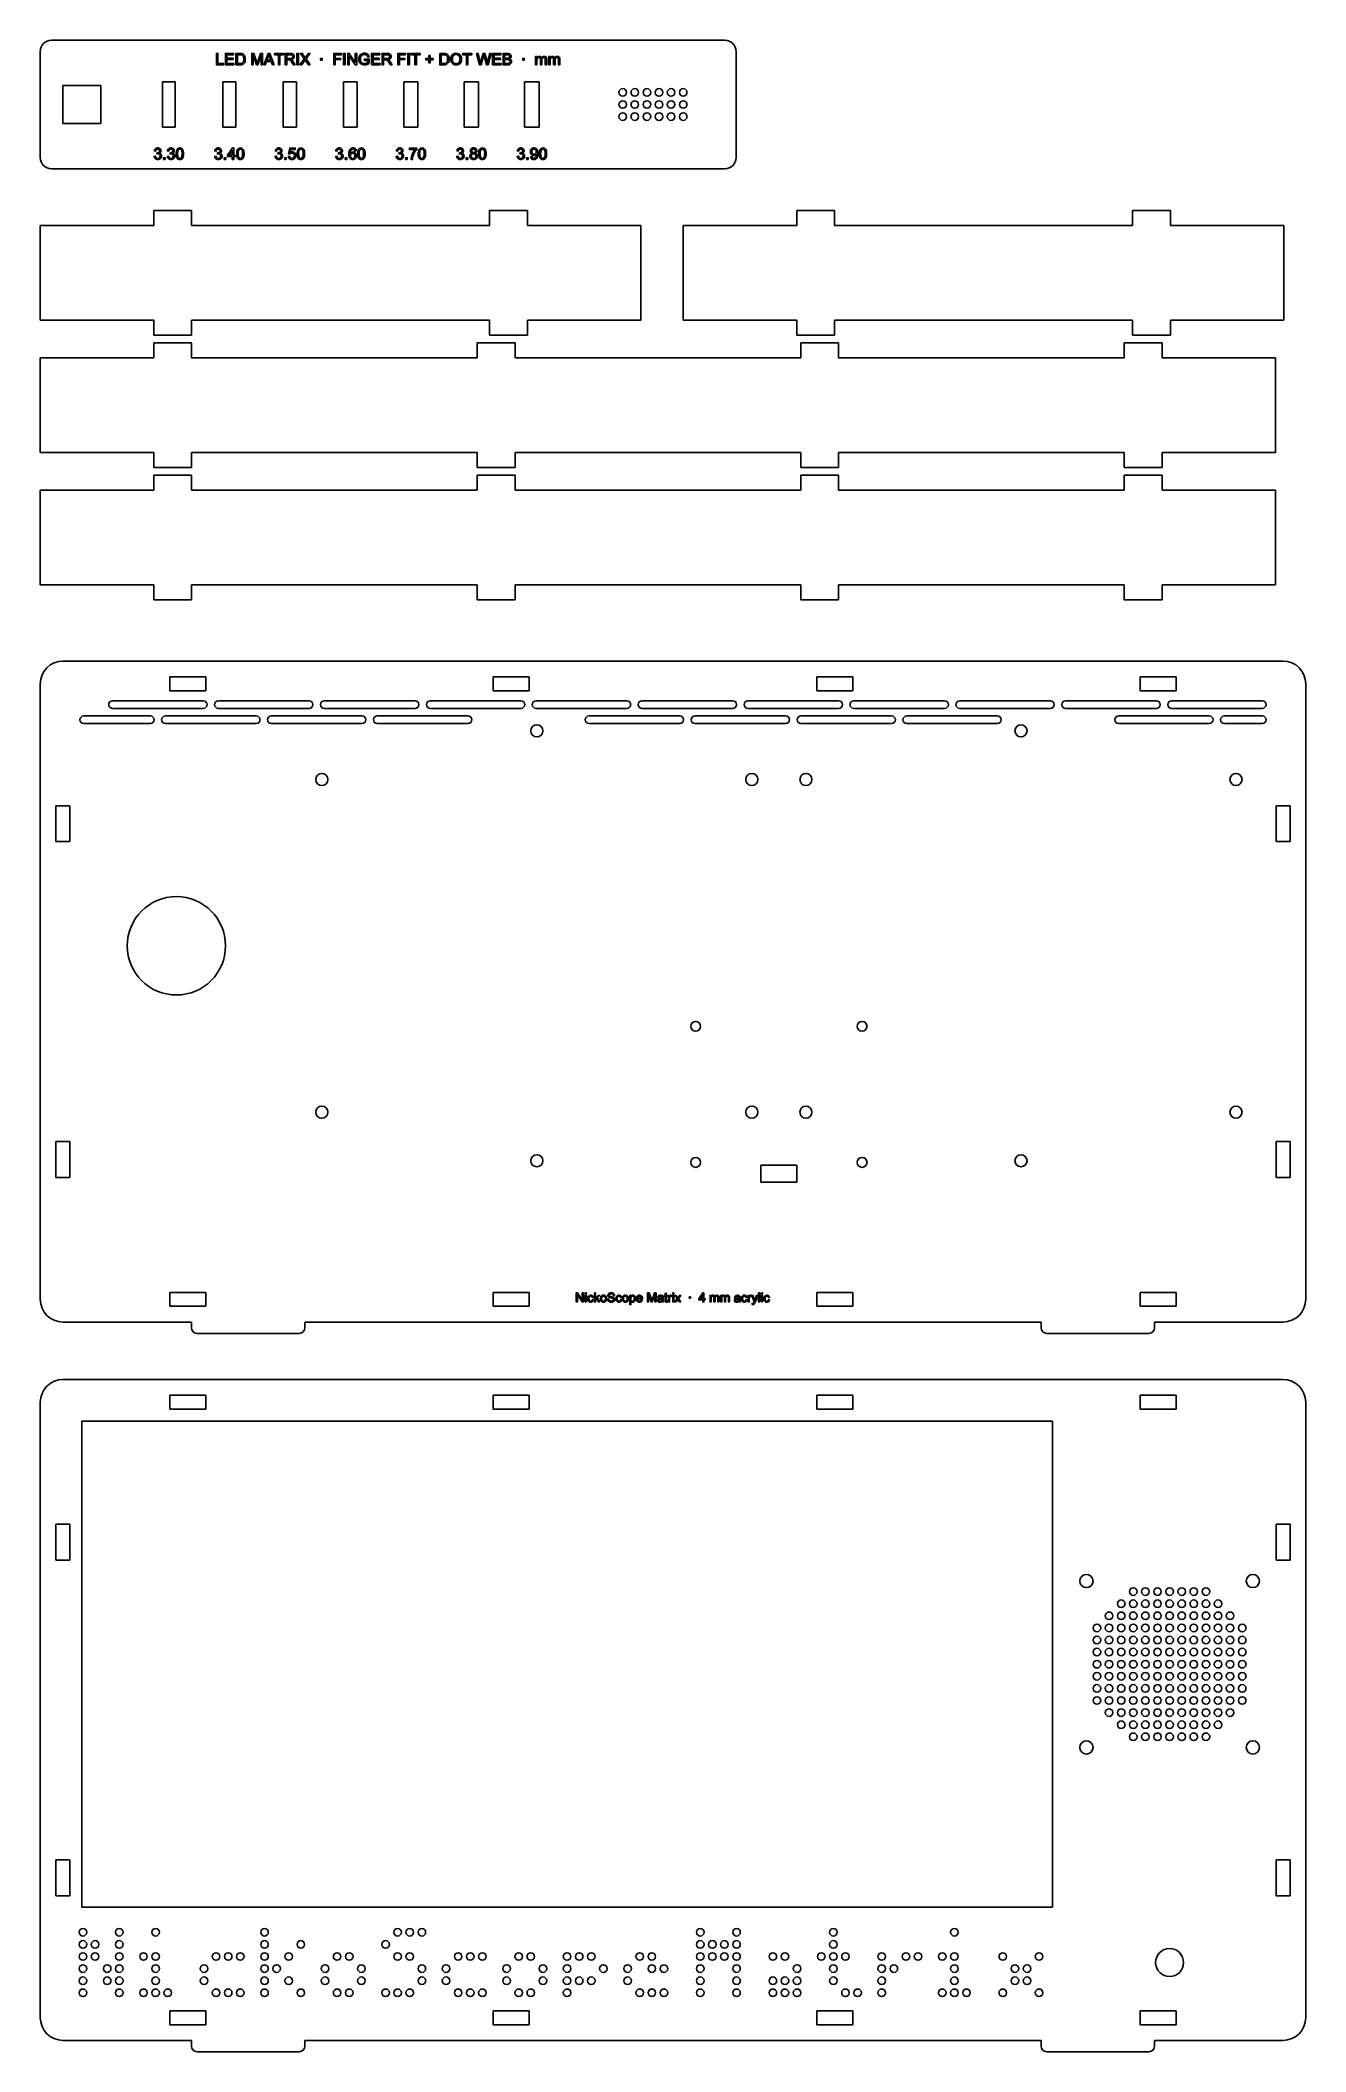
# Model space of a CAD drawing. Header units: millimetres. Extents: x 0 to 335, y -3 to 529.
import ezdxf

# ---------------------------------------------------------------- set-up
doc = ezdxf.new("R2010")
doc.units = ezdxf.units.MM
doc.layers.add('CUT', color=7, linetype='Continuous')
doc.layers.add('ENGRAVE', color=7, linetype='Continuous')

msp = doc.modelspace()

# ---------------------------------------------------------------- linework, layer by layer
at = {"layer": 'CUT'}
for p, q in [((181, 529), (3, 529)), ((0, 526), (0, 498)), ((184, 498), (184, 526)), ((16, 517), (6, 517)), ((6, 517), (6, 507)), ((16, 507), (16, 517)), ((35.65, 518), (32.35, 518)), ((32.35, 518), (32.35, 506)), ((35.65, 506), (35.65, 518)), ((51.7, 518), (48.3, 518)), ((48.3, 518), (48.3, 506)), ((51.7, 506), (51.7, 518)), ((67.75, 518), (64.25, 518)), ((64.25, 518), (64.25, 506)), ((67.75, 506), (67.75, 518)), ((83.8, 518), (80.2, 518)), ((80.2, 518), (80.2, 506)), ((83.8, 506), (83.8, 518)), ((99.85, 518), (96.15, 518)), ((96.15, 518), (96.15, 506)), ((99.85, 506), (99.85, 518)), ((115.9, 518), (112.1, 518)), ((112.1, 518), (112.1, 506)), ((115.9, 506), (115.9, 518)), ((131.95, 518), (128.05, 518)), ((128.05, 518), (128.05, 506)), ((131.95, 506), (131.95, 518)), ((6, 507), (16, 507)), ((32.35, 506), (35.65, 506)), ((48.3, 506), (51.7, 506)), ((64.25, 506), (67.75, 506)), ((80.2, 506), (83.8, 506)), ((96.15, 506), (99.85, 506)), ((112.1, 506), (115.9, 506)), ((128.05, 506), (131.95, 506)), ((3, 495), (181, 495)), ((30, 480), (0, 480)), ((0, 480), (0, 455)), ((40, 484), (30, 484)), ((30, 484), (30, 480)), ((40, 480), (40, 484)), ((118.8, 480), (40, 480)), ((128.8, 484), (118.8, 484)), ((118.8, 484), (118.8, 480)), ((128.8, 480), (128.8, 484)), ((158.8, 480), (128.8, 480)), ((158.8, 455), (158.8, 480)), ((200, 480), (170, 480)), ((170, 480), (170, 455)), ((210, 484), (200, 484)), ((200, 484), (200, 480)), ((210, 480), (210, 484)), ((288.8, 480), (210, 480)), ((298.8, 484), (288.8, 484)), ((288.8, 484), (288.8, 480)), ((298.8, 480), (298.8, 484)), ((328.8, 480), (298.8, 480)), ((328.8, 455), (328.8, 480)), ((0, 455), (30, 455)), ((30, 455), (30, 451)), ((40, 451), (40, 455)), ((40, 455), (118.8, 455)), ((118.8, 455), (118.8, 451)), ((128.8, 451), (128.8, 455)), ((128.8, 455), (158.8, 455)), ((170, 455), (200, 455)), ((200, 455), (200, 451)), ((210, 451), (210, 455)), ((210, 455), (288.8, 455)), ((288.8, 455), (288.8, 451)), ((298.8, 451), (298.8, 455)), ((298.8, 455), (328.8, 455)), ((30, 451), (40, 451)), ((40, 449), (30, 449)), ((30, 449), (30, 445)), ((40, 445), (40, 449)), ((125.53, 449), (115.53, 449)), ((115.53, 449), (115.53, 445)), ((118.8, 451), (128.8, 451)), ((125.53, 445), (125.53, 449)), ((200, 451), (210, 451)), ((211.07, 449), (201.07, 449)), ((201.07, 449), (201.07, 445)), ((211.07, 445), (211.07, 449)), ((296.6, 449), (286.6, 449)), ((286.6, 449), (286.6, 445)), ((288.8, 451), (298.8, 451)), ((296.6, 445), (296.6, 449)), ((30, 445), (0, 445)), ((0, 445), (0, 420)), ((115.53, 445), (40, 445)), ((201.07, 445), (125.53, 445)), ((286.6, 445), (211.07, 445)), ((326.6, 445), (296.6, 445)), ((326.6, 420), (326.6, 445)), ((0, 420), (30, 420)), ((30, 420), (30, 416)), ((30, 416), (40, 416)), ((40, 416), (40, 420)), ((40, 420), (115.53, 420)), ((115.53, 420), (115.53, 416)), ((115.53, 416), (125.53, 416)), ((125.53, 416), (125.53, 420)), ((125.53, 420), (201.07, 420)), ((201.07, 420), (201.07, 416)), ((201.07, 416), (211.07, 416)), ((211.07, 416), (211.07, 420)), ((211.07, 420), (286.6, 420)), ((286.6, 420), (286.6, 416)), ((286.6, 416), (296.6, 416)), ((296.6, 416), (296.6, 420)), ((296.6, 420), (326.6, 420)), ((30, 410), (0, 410)), ((0, 410), (0, 385)), ((40, 414), (30, 414)), ((30, 414), (30, 410)), ((40, 410), (40, 414)), ((115.53, 410), (40, 410)), ((125.53, 414), (115.53, 414)), ((115.53, 414), (115.53, 410)), ((125.53, 410), (125.53, 414)), ((201.07, 410), (125.53, 410)), ((211.07, 414), (201.07, 414)), ((201.07, 414), (201.07, 410)), ((211.07, 410), (211.07, 414)), ((286.6, 410), (211.07, 410)), ((296.6, 414), (286.6, 414)), ((286.6, 414), (286.6, 410)), ((296.6, 410), (296.6, 414)), ((326.6, 410), (296.6, 410)), ((326.6, 385), (326.6, 410)), ((0, 385), (30, 385)), ((30, 385), (30, 381)), ((40, 381), (40, 385)), ((40, 385), (115.53, 385)), ((115.53, 385), (115.53, 381)), ((125.53, 381), (125.53, 385)), ((125.53, 385), (201.07, 385)), ((201.07, 385), (201.07, 381)), ((211.07, 381), (211.07, 385)), ((211.07, 385), (286.6, 385)), ((286.6, 385), (286.6, 381)), ((296.6, 381), (296.6, 385)), ((296.6, 385), (326.6, 385)), ((30, 381), (40, 381)), ((115.53, 381), (125.53, 381)), ((201.07, 381), (211.07, 381)), ((286.6, 381), (296.6, 381)), ((6, 364.8), (328.6, 364.8)), ((0, 196), (0, 358.8)), ((34.25, 356.95), (34.25, 360.65)), ((34.25, 360.65), (43.75, 360.65)), ((43.75, 356.95), (34.25, 356.95)), ((43.75, 360.65), (43.75, 356.95)), ((119.78, 356.95), (119.78, 360.65)), ((119.78, 360.65), (129.28, 360.65)), ((129.28, 356.95), (119.78, 356.95)), ((129.28, 360.65), (129.28, 356.95)), ((205.32, 356.95), (205.32, 360.65)), ((205.32, 360.65), (214.82, 360.65)), ((214.82, 356.95), (205.32, 356.95)), ((214.82, 360.65), (214.82, 356.95)), ((290.85, 356.95), (290.85, 360.65)), ((290.85, 360.65), (300.35, 360.65)), ((300.35, 356.95), (290.85, 356.95)), ((300.35, 360.65), (300.35, 356.95)), ((334.6, 358.8), (334.6, 196)), ((19.1, 354.3), (43.1, 354.3)), ((43.1, 352.3), (19.1, 352.3)), ((47.1, 354.3), (71.1, 354.3)), ((71.1, 352.3), (47.1, 352.3)), ((75.1, 354.3), (99.1, 354.3)), ((99.1, 352.3), (75.1, 352.3)), ((103.1, 354.3), (127.1, 354.3)), ((127.1, 352.3), (103.1, 352.3)), ((131.1, 354.3), (155.1, 354.3)), ((155.1, 352.3), (131.1, 352.3)), ((159.1, 354.3), (183.1, 354.3)), ((183.1, 352.3), (159.1, 352.3)), ((187.1, 354.3), (211.1, 354.3)), ((211.1, 352.3), (187.1, 352.3)), ((215.1, 354.3), (239.1, 354.3)), ((239.1, 352.3), (215.1, 352.3)), ((243.1, 354.3), (267.1, 354.3)), ((267.1, 352.3), (243.1, 352.3)), ((271.1, 354.3), (295.1, 354.3)), ((295.1, 352.3), (271.1, 352.3)), ((299.1, 354.3), (323.1, 354.3)), ((323.1, 352.3), (299.1, 352.3)), ((11.5, 350.3), (29.1, 350.3)), ((29.1, 348.3), (11.5, 348.3)), ((33.1, 350.3), (57.1, 350.3)), ((57.1, 348.3), (33.1, 348.3)), ((61.1, 350.3), (85.1, 350.3)), ((85.1, 348.3), (61.1, 348.3)), ((89.1, 350.3), (113.1, 350.3)), ((113.1, 348.3), (89.1, 348.3)), ((145.1, 350.3), (169.1, 350.3)), ((169.1, 348.3), (145.1, 348.3)), ((173.1, 350.3), (197.1, 350.3)), ((197.1, 348.3), (173.1, 348.3)), ((201.1, 350.3), (225.1, 350.3)), ((225.1, 348.3), (201.1, 348.3)), ((229.1, 350.3), (253.1, 350.3)), ((253.1, 348.3), (229.1, 348.3)), ((285.1, 350.3), (309.1, 350.3)), ((309.1, 348.3), (285.1, 348.3)), ((313.1, 350.3), (323.1, 350.3)), ((323.1, 348.3), (313.1, 348.3)), ((4.15, 317.05), (4.15, 326.55)), ((4.15, 326.55), (7.85, 326.55)), ((7.85, 326.55), (7.85, 317.05)), ((326.75, 317.05), (326.75, 326.55)), ((326.75, 326.55), (330.45, 326.55)), ((330.45, 326.55), (330.45, 317.05)), ((7.85, 317.05), (4.15, 317.05)), ((330.45, 317.05), (326.75, 317.05)), ((4.15, 228.25), (4.15, 237.75)), ((4.15, 237.75), (7.85, 237.75)), ((7.85, 237.75), (7.85, 228.25)), ((326.75, 228.25), (326.75, 237.75)), ((326.75, 237.75), (330.45, 237.75)), ((330.45, 237.75), (330.45, 228.25)), ((190.55, 226.95), (190.55, 231.45)), ((190.55, 231.45), (200.05, 231.45)), ((200.05, 231.45), (200.05, 226.95)), ((7.85, 228.25), (4.15, 228.25)), ((200.05, 226.95), (190.55, 226.95)), ((330.45, 228.25), (326.75, 228.25)), ((34.25, 194.15), (34.25, 197.85)), ((34.25, 197.85), (43.75, 197.85)), ((43.75, 197.85), (43.75, 194.15)), ((119.78, 194.15), (119.78, 197.85)), ((119.78, 197.85), (129.28, 197.85)), ((129.28, 197.85), (129.28, 194.15)), ((205.32, 194.15), (205.32, 197.85)), ((205.32, 197.85), (214.82, 197.85)), ((214.82, 197.85), (214.82, 194.15)), ((290.85, 194.15), (290.85, 197.85)), ((290.85, 197.85), (300.35, 197.85)), ((300.35, 197.85), (300.35, 194.15)), ((43.75, 194.15), (34.25, 194.15)), ((129.28, 194.15), (119.78, 194.15)), ((214.82, 194.15), (205.32, 194.15)), ((300.35, 194.15), (290.85, 194.15)), ((40, 190), (6, 190)), ((40, 188.5), (40, 190)), ((68.5, 187), (41.5, 187)), ((264.6, 190), (70, 190)), ((70, 190), (70, 188.5)), ((264.6, 188.5), (264.6, 190)), ((293.1, 187), (266.1, 187)), ((328.6, 190), (294.6, 190)), ((294.6, 190), (294.6, 188.5)), ((328.6, 174.8), (6, 174.8)), ((43.75, 170.65), (34.25, 170.65)), ((34.25, 170.65), (34.25, 166.95)), ((43.75, 166.95), (43.75, 170.65)), ((129.28, 170.65), (119.78, 170.65)), ((119.78, 170.65), (119.78, 166.95)), ((129.28, 166.95), (129.28, 170.65)), ((214.82, 170.65), (205.32, 170.65)), ((205.32, 170.65), (205.32, 166.95)), ((214.82, 166.95), (214.82, 170.65)), ((300.35, 170.65), (290.85, 170.65)), ((290.85, 170.65), (290.85, 166.95)), ((300.35, 166.95), (300.35, 170.65)), ((0, 168.8), (0, 6)), ((34.25, 166.95), (43.75, 166.95)), ((119.78, 166.95), (129.28, 166.95)), ((205.32, 166.95), (214.82, 166.95)), ((290.85, 166.95), (300.35, 166.95)), ((334.6, 6), (334.6, 168.8)), ((267.6, 163.8), (11, 163.8)), ((11, 163.8), (11, 35.2)), ((267.6, 35.2), (267.6, 163.8)), ((7.85, 136.55), (4.15, 136.55)), ((4.15, 136.55), (4.15, 127.05)), ((7.85, 127.05), (7.85, 136.55)), ((330.45, 136.55), (326.75, 136.55)), ((326.75, 136.55), (326.75, 127.05)), ((330.45, 127.05), (330.45, 136.55)), ((4.15, 127.05), (7.85, 127.05)), ((326.75, 127.05), (330.45, 127.05)), ((7.85, 47.75), (4.15, 47.75)), ((4.15, 47.75), (4.15, 38.25)), ((7.85, 38.25), (7.85, 47.75)), ((330.45, 47.75), (326.75, 47.75)), ((326.75, 47.75), (326.75, 38.25)), ((330.45, 38.25), (330.45, 47.75)), ((4.15, 38.25), (7.85, 38.25)), ((326.75, 38.25), (330.45, 38.25)), ((11, 35.2), (267.6, 35.2)), ((43.75, 7.85), (34.25, 7.85)), ((34.25, 7.85), (34.25, 4.15)), ((43.75, 4.15), (43.75, 7.85)), ((129.28, 7.85), (119.78, 7.85)), ((119.78, 7.85), (119.78, 4.15)), ((129.28, 4.15), (129.28, 7.85)), ((214.82, 7.85), (205.32, 7.85)), ((205.32, 7.85), (205.32, 4.15)), ((214.82, 4.15), (214.82, 7.85)), ((300.35, 7.85), (290.85, 7.85)), ((290.85, 7.85), (290.85, 4.15)), ((300.35, 4.15), (300.35, 7.85)), ((6, 0), (40, 0)), ((34.25, 4.15), (43.75, 4.15)), ((40, 0), (40, -1.5)), ((70, -1.5), (70, 0)), ((70, 0), (264.6, 0)), ((119.78, 4.15), (129.28, 4.15)), ((205.32, 4.15), (214.82, 4.15)), ((264.6, 0), (264.6, -1.5)), ((290.85, 4.15), (300.35, 4.15)), ((294.6, -1.5), (294.6, 0)), ((294.6, 0), (328.6, 0)), ((41.5, -3), (68.5, -3)), ((266.1, -3), (293.1, -3))]:
    msp.add_line(p, q, dxfattribs=at)
for centre, radius in [((154, 515.2), 1), ((157.2, 515.2), 1), ((160.4, 515.2), 1), ((163.6, 515.2), 1), ((166.8, 515.2), 1), ((170, 515.2), 1), ((154, 512), 1), ((157.2, 512), 1), ((160.4, 512), 1), ((163.6, 512), 1), ((166.8, 512), 1), ((170, 512), 1), ((154, 508.8), 1), ((157.2, 508.8), 1), ((160.4, 508.8), 1), ((163.6, 508.8), 1), ((166.8, 508.8), 1), ((170, 508.8), 1), ((131.3, 346.35), 1.6), ((259.3, 346.35), 1.6), ((74.45, 333.5), 1.6), ((188.15, 333.5), 1.6), ((202.45, 333.5), 1.6), ((316.15, 333.5), 1.6), ((36, 289.5), 13), ((173.3, 268.2), 1.3), ((217.3, 268.2), 1.3), ((74.45, 245.5), 1.6), ((188.15, 245.5), 1.6), ((202.45, 245.5), 1.6), ((316.15, 245.5), 1.6), ((131.3, 232.65), 1.6), ((259.3, 232.65), 1.6), ((173.3, 232.2), 1.3), ((217.3, 232.2), 1.3), ((276.6, 121.5), 1.75), ((320.6, 121.5), 1.75), ((289, 118.7), 1), ((292.2, 118.7), 1), ((295.4, 118.7), 1), ((298.6, 118.7), 1), ((301.8, 118.7), 1), ((305, 118.7), 1), ((308.2, 118.7), 1), ((282.6, 112.3), 1), ((285.8, 115.5), 1), ((285.8, 112.3), 1), ((289, 115.5), 1), ((289, 112.3), 1), ((292.2, 115.5), 1), ((292.2, 112.3), 1), ((295.4, 115.5), 1), ((295.4, 112.3), 1), ((298.6, 115.5), 1), ((298.6, 112.3), 1), ((301.8, 115.5), 1), ((301.8, 112.3), 1), ((305, 115.5), 1), ((305, 112.3), 1), ((308.2, 115.5), 1), ((308.2, 112.3), 1), ((311.4, 115.5), 1), ((311.4, 112.3), 1), ((314.6, 112.3), 1), ((279.4, 109.1), 1), ((279.4, 105.9), 1), ((282.6, 109.1), 1), ((282.6, 105.9), 1), ((285.8, 109.1), 1), ((285.8, 105.9), 1), ((289, 109.1), 1), ((289, 105.9), 1), ((292.2, 109.1), 1), ((292.2, 105.9), 1), ((295.4, 109.1), 1), ((295.4, 105.9), 1), ((298.6, 109.1), 1), ((298.6, 105.9), 1), ((301.8, 109.1), 1), ((301.8, 105.9), 1), ((305, 109.1), 1), ((305, 105.9), 1), ((308.2, 109.1), 1), ((308.2, 105.9), 1), ((311.4, 109.1), 1), ((311.4, 105.9), 1), ((314.6, 109.1), 1), ((314.6, 105.9), 1), ((317.8, 109.1), 1), ((317.8, 105.9), 1), ((279.4, 102.7), 1), ((282.6, 102.7), 1), ((285.8, 102.7), 1), ((289, 102.7), 1), ((292.2, 102.7), 1), ((295.4, 102.7), 1), ((298.6, 102.7), 1), ((301.8, 102.7), 1), ((305, 102.7), 1), ((308.2, 102.7), 1), ((311.4, 102.7), 1), ((314.6, 102.7), 1), ((317.8, 102.7), 1), ((279.4, 99.5), 1), ((279.4, 96.3), 1), ((282.6, 99.5), 1), ((282.6, 96.3), 1), ((285.8, 99.5), 1), ((285.8, 96.3), 1), ((289, 99.5), 1), ((289, 96.3), 1), ((292.2, 99.5), 1), ((292.2, 96.3), 1), ((295.4, 99.5), 1), ((295.4, 96.3), 1), ((298.6, 99.5), 1), ((298.6, 96.3), 1), ((301.8, 99.5), 1), ((301.8, 96.3), 1), ((305, 99.5), 1), ((305, 96.3), 1), ((308.2, 99.5), 1), ((308.2, 96.3), 1), ((311.4, 99.5), 1), ((311.4, 96.3), 1), ((314.6, 99.5), 1), ((314.6, 96.3), 1), ((317.8, 99.5), 1), ((317.8, 96.3), 1), ((279.4, 93.1), 1), ((279.4, 89.9), 1), ((282.6, 93.1), 1), ((282.6, 89.9), 1), ((285.8, 93.1), 1), ((285.8, 89.9), 1), ((289, 93.1), 1), ((289, 89.9), 1), ((292.2, 93.1), 1), ((292.2, 89.9), 1), ((295.4, 93.1), 1), ((295.4, 89.9), 1), ((298.6, 93.1), 1), ((298.6, 89.9), 1), ((301.8, 93.1), 1), ((301.8, 89.9), 1), ((305, 93.1), 1), ((305, 89.9), 1), ((308.2, 93.1), 1), ((308.2, 89.9), 1), ((311.4, 93.1), 1), ((311.4, 89.9), 1), ((314.6, 93.1), 1), ((314.6, 89.9), 1), ((317.8, 93.1), 1), ((317.8, 89.9), 1), ((282.6, 86.7), 1), ((285.8, 86.7), 1), ((289, 86.7), 1), ((292.2, 86.7), 1), ((295.4, 86.7), 1), ((298.6, 86.7), 1), ((301.8, 86.7), 1), ((305, 86.7), 1), ((308.2, 86.7), 1), ((311.4, 86.7), 1), ((314.6, 86.7), 1), ((285.8, 83.5), 1), ((289, 83.5), 1), ((289, 80.3), 1), ((292.2, 83.5), 1), ((292.2, 80.3), 1), ((295.4, 83.5), 1), ((295.4, 80.3), 1), ((298.6, 83.5), 1), ((298.6, 80.3), 1), ((301.8, 83.5), 1), ((301.8, 80.3), 1), ((305, 83.5), 1), ((305, 80.3), 1), ((308.2, 83.5), 1), ((308.2, 80.3), 1), ((311.4, 83.5), 1), ((276.6, 77.5), 1.75), ((320.6, 77.5), 1.75), ((11.3, 28.6), 1), ((20.9, 28.6), 1), ((30.5, 28.6), 1), ((59.3, 28.6), 1), ((94.5, 28.6), 1), ((97.7, 28.6), 1), ((100.9, 28.6), 1), ((174.5, 28.6), 1), ((184.1, 28.6), 1), ((209.7, 28.6), 1), ((241.7, 28.6), 1), ((11.3, 25.4), 1), ((11.3, 22.2), 1), ((14.5, 25.4), 1), ((14.5, 22.2), 1), ((20.9, 25.4), 1), ((20.9, 22.2), 1), ((27.3, 22.2), 1), ((30.5, 22.2), 1), ((46.5, 22.2), 1), ((49.7, 22.2), 1), ((52.9, 22.2), 1), ((59.3, 25.4), 1), ((59.3, 22.2), 1), ((65.7, 22.2), 1), ((68.9, 25.4), 1), ((78.5, 22.2), 1), ((81.7, 22.2), 1), ((91.3, 25.4), 1), ((94.5, 22.2), 1), ((97.7, 22.2), 1), ((110.5, 22.2), 1), ((113.7, 22.2), 1), ((116.9, 22.2), 1), ((126.5, 22.2), 1), ((129.7, 22.2), 1), ((139.3, 22.2), 1), ((142.5, 22.2), 1), ((145.7, 22.2), 1), ((158.5, 22.2), 1), ((161.7, 22.2), 1), ((174.5, 25.4), 1), ((174.5, 22.2), 1), ((177.7, 25.4), 1), ((177.7, 22.2), 1), ((180.9, 25.4), 1), ((180.9, 22.2), 1), ((184.1, 25.4), 1), ((184.1, 22.2), 1), ((193.7, 22.2), 1), ((196.9, 22.2), 1), ((206.5, 22.2), 1), ((209.7, 25.4), 1), ((209.7, 22.2), 1), ((212.9, 22.2), 1), ((222.5, 22.2), 1), ((228.9, 22.2), 1), ((232.1, 22.2), 1), ((238.5, 22.2), 1), ((241.7, 22.2), 1), ((254.5, 22.2), 1), ((264.1, 22.2), 1), ((298.6, 20.6), 3.7), ((11.3, 19), 1), ((11.3, 15.8), 1), ((17.7, 19), 1), ((17.7, 15.8), 1), ((20.9, 19), 1), ((20.9, 15.8), 1), ((30.5, 19), 1), ((30.5, 15.8), 1), ((43.3, 19), 1), ((43.3, 15.8), 1), ((59.3, 19), 1), ((59.3, 15.8), 1), ((62.5, 19), 1), ((65.7, 15.8), 1), ((75.3, 19), 1), ((75.3, 15.8), 1), ((84.9, 19), 1), ((84.9, 15.8), 1), ((100.9, 19), 1), ((100.9, 15.8), 1), ((107.3, 19), 1), ((107.3, 15.8), 1), ((123.3, 19), 1), ((123.3, 15.8), 1), ((132.9, 19), 1), ((132.9, 15.8), 1), ((139.3, 19), 1), ((139.3, 15.8), 1), ((142.5, 15.8), 1), ((145.7, 15.8), 1), ((148.9, 19), 1), ((155.3, 19), 1), ((155.3, 15.8), 1), ((161.7, 19), 1), ((164.9, 19), 1), ((174.5, 19), 1), ((174.5, 15.8), 1), ((184.1, 19), 1), ((184.1, 15.8), 1), ((193.7, 15.8), 1), ((196.9, 15.8), 1), ((200.1, 19), 1), ((200.1, 15.8), 1), ((209.7, 19), 1), ((209.7, 15.8), 1), ((222.5, 19), 1), ((222.5, 15.8), 1), ((225.7, 19), 1), ((241.7, 19), 1), ((241.7, 15.8), 1), ((257.7, 19), 1), ((257.7, 15.8), 1), ((260.9, 19), 1), ((260.9, 15.8), 1), ((11.3, 12.6), 1), ((20.9, 12.6), 1), ((27.3, 12.6), 1), ((30.5, 12.6), 1), ((33.7, 12.6), 1), ((46.5, 12.6), 1), ((49.7, 12.6), 1), ((52.9, 12.6), 1), ((59.3, 12.6), 1), ((68.9, 12.6), 1), ((78.5, 12.6), 1), ((81.7, 12.6), 1), ((91.3, 12.6), 1), ((94.5, 12.6), 1), ((97.7, 12.6), 1), ((110.5, 12.6), 1), ((113.7, 12.6), 1), ((116.9, 12.6), 1), ((126.5, 12.6), 1), ((129.7, 12.6), 1), ((139.3, 12.6), 1), ((158.5, 12.6), 1), ((161.7, 12.6), 1), ((164.9, 12.6), 1), ((174.5, 12.6), 1), ((184.1, 12.6), 1), ((193.7, 12.6), 1), ((196.9, 12.6), 1), ((200.1, 12.6), 1), ((212.9, 12.6), 1), ((216.1, 12.6), 1), ((222.5, 12.6), 1), ((238.5, 12.6), 1), ((241.7, 12.6), 1), ((244.9, 12.6), 1), ((254.5, 12.6), 1), ((264.1, 12.6), 1)]:
    msp.add_circle(centre, radius, dxfattribs=at)
for centre, radius, start, end in [((3, 526), 3, 90, 180), ((181, 526), 3, 0, 90), ((3, 498), 3, 180, 270), ((181, 498), 3, -90, 0), ((6, 358.8), 6, 90, 180), ((328.6, 358.8), 6, 0, 90), ((19.1, 353.3), 1, 90, 270), ((43.1, 353.3), 1, -90, 90), ((47.1, 353.3), 1, 90, 270), ((71.1, 353.3), 1, -90, 90), ((75.1, 353.3), 1, 90, 270), ((99.1, 353.3), 1, -90, 90), ((103.1, 353.3), 1, 90, 270), ((127.1, 353.3), 1, -90, 90), ((131.1, 353.3), 1, 90, 270), ((155.1, 353.3), 1, -90, 90), ((159.1, 353.3), 1, 90, 270), ((183.1, 353.3), 1, -90, 90), ((187.1, 353.3), 1, 90, 270), ((211.1, 353.3), 1, -90, 90), ((215.1, 353.3), 1, 90, 270), ((239.1, 353.3), 1, -90, 90), ((243.1, 353.3), 1, 90, 270), ((267.1, 353.3), 1, -90, 90), ((271.1, 353.3), 1, 90, 270), ((295.1, 353.3), 1, -90, 90), ((299.1, 353.3), 1, 90, 270), ((323.1, 353.3), 1, -90, 90), ((11.5, 349.3), 1, 90, 270), ((29.1, 349.3), 1, -90, 90), ((33.1, 349.3), 1, 90, 270), ((57.1, 349.3), 1, -90, 90), ((61.1, 349.3), 1, 90, 270), ((85.1, 349.3), 1, -90, 90), ((89.1, 349.3), 1, 90, 270), ((113.1, 349.3), 1, -90, 90), ((145.1, 349.3), 1, 90, 270), ((169.1, 349.3), 1, -90, 90), ((173.1, 349.3), 1, 90, 270), ((197.1, 349.3), 1, -90, 90), ((201.1, 349.3), 1, 90, 270), ((225.1, 349.3), 1, -90, 90), ((229.1, 349.3), 1, 90, 270), ((253.1, 349.3), 1, -90, 90), ((285.1, 349.3), 1, 90, 270), ((309.1, 349.3), 1, -90, 90), ((313.1, 349.3), 1, 90, 270), ((323.1, 349.3), 1, -90, 90), ((6, 196), 6, 180, 270), ((328.6, 196), 6, -90, 0), ((41.5, 188.5), 1.5, -180, -90), ((68.5, 188.5), 1.5, -90, 0), ((266.1, 188.5), 1.5, -180, -90), ((293.1, 188.5), 1.5, -90, 0), ((6, 168.8), 6, 90, 180), ((328.6, 168.8), 6, 0, 90), ((6, 6), 6, 180, 270), ((328.6, 6), 6, -90, 0), ((41.5, -1.5), 1.5, 180, 270), ((68.5, -1.5), 1.5, 270, 360), ((266.1, -1.5), 1.5, 180, 270), ((293.1, -1.5), 1.5, 270, 360)]:
    msp.add_arc(centre, radius, start, end, dxfattribs=at)
at = {"layer": 'ENGRAVE'}
for points in [[(48.47, 522.5), (46.6, 522.5), (46.6, 525.5), (46.99, 525.5), (46.99, 522.86), (48.47, 522.86), (48.47, 522.5)], [(51.18, 522.5), (48.94, 522.5), (48.94, 525.5), (51.11, 525.5), (51.11, 525.14), (49.34, 525.14), (49.34, 524.23), (51, 524.23), (51, 523.87), (49.34, 523.87), (49.34, 522.86), (51.18, 522.86), (51.18, 522.5)], [(51.74, 525.5), (52.78, 525.5), (52.91, 525.5), (53.03, 525.49), (53.14, 525.48), (53.25, 525.47), (53.34, 525.45), (53.44, 525.42), (53.53, 525.39), (53.62, 525.34), (53.71, 525.28), (53.79, 525.21), (53.87, 525.13), (53.94, 525.04), (54, 524.94), (54.05, 524.84), (54.1, 524.73), (54.15, 524.61), (54.18, 524.48), (54.2, 524.34), (54.22, 524.18), (54.22, 524.02), (54.2, 523.7), (54.14, 523.41), (54.05, 523.15), (53.91, 522.93), (53.72, 522.74), (53.48, 522.61), (53.18, 522.53), (52.82, 522.5), (51.74, 522.5), (51.74, 525.5)], [(52.14, 522.86), (52.78, 522.86), (52.88, 522.86), (52.97, 522.86), (53.05, 522.87), (53.13, 522.88), (53.21, 522.9), (53.29, 522.93), (53.37, 522.96), (53.45, 523.01), (53.52, 523.08), (53.59, 523.16), (53.65, 523.25), (53.71, 523.37), (53.75, 523.5), (53.79, 523.66), (53.81, 523.83), (53.81, 524.02), (53.81, 524.14), (53.8, 524.24), (53.79, 524.35), (53.77, 524.45), (53.75, 524.54), (53.72, 524.63), (53.68, 524.72), (53.63, 524.8), (53.57, 524.88), (53.51, 524.94), (53.45, 524.99), (53.38, 525.04), (53.31, 525.07), (53.24, 525.1), (53.17, 525.12), (53.11, 525.13), (53.04, 525.13), (52.96, 525.14), (52.87, 525.14), (52.77, 525.14), (52.14, 525.14), (52.14, 522.86)], [(58.77, 522.5), (58.39, 522.5), (58.39, 525.01), (58.39, 525.01), (57.52, 522.5), (57.17, 522.5), (56.31, 525.05), (56.29, 525.05), (56.29, 522.5), (55.92, 522.5), (55.92, 525.5), (56.51, 525.5), (57.22, 523.38), (57.27, 523.22), (57.31, 523.09), (57.34, 522.99), (57.36, 522.93), (57.37, 522.93), (57.4, 523.03), (57.43, 523.14), (57.48, 523.27), (57.53, 523.41), (58.24, 525.5), (58.77, 525.5), (58.77, 522.5)], [(61.89, 522.5), (61.44, 522.5), (61.09, 523.41), (59.84, 523.41), (59.5, 522.5), (59.08, 522.5), (60.24, 525.5), (60.66, 525.5), (61.89, 522.5)], [(60.97, 523.73), (60.8, 524.16), (60.68, 524.49), (60.6, 524.72), (60.55, 524.83), (60.53, 524.91), (60.5, 524.99), (60.48, 525.08), (60.45, 525.19), (60.44, 525.19), (60.41, 525.04), (60.37, 524.9), (60.33, 524.76), (60.28, 524.63), (59.95, 523.73), (60.97, 523.73)], [(64.35, 525.14), (63.36, 525.14), (63.36, 522.5), (62.96, 522.5), (62.96, 525.14), (61.98, 525.14), (61.98, 525.5), (64.35, 525.5), (64.35, 525.14)], [(67.42, 522.5), (66.92, 522.5), (66.72, 522.82), (66.56, 523.07), (66.44, 523.25), (66.37, 523.37), (66.31, 523.45), (66.26, 523.52), (66.2, 523.59), (66.14, 523.65), (66.08, 523.7), (66.02, 523.74), (65.97, 523.77), (65.91, 523.79), (65.86, 523.81), (65.79, 523.82), (65.72, 523.82), (65.64, 523.82), (65.18, 523.82), (65.18, 522.5), (64.78, 522.5), (64.78, 525.5), (66.11, 525.5), (66.24, 525.5), (66.36, 525.49), (66.47, 525.48), (66.56, 525.47), (66.65, 525.44), (66.74, 525.41), (66.82, 525.37), (66.89, 525.32), (66.95, 525.26), (67.01, 525.19), (67.06, 525.12), (67.1, 525.04), (67.13, 524.95), (67.16, 524.86), (67.17, 524.77), (67.18, 524.68), (67.16, 524.52), (67.12, 524.37), (67.06, 524.24), (66.96, 524.13), (66.84, 524.04), (66.7, 523.96), (66.53, 523.91), (66.34, 523.87), (66.34, 523.86), (66.48, 523.78), (66.63, 523.66), (66.77, 523.51), (66.9, 523.32), (67.42, 522.5)], [(65.18, 524.18), (66.03, 524.18), (66.15, 524.18), (66.26, 524.19), (66.35, 524.2), (66.44, 524.22), (66.51, 524.25), (66.57, 524.29), (66.63, 524.34), (66.68, 524.39), (66.72, 524.46), (66.74, 524.53), (66.76, 524.6), (66.77, 524.68), (66.76, 524.78), (66.73, 524.87), (66.68, 524.95), (66.62, 525.03), (66.53, 525.09), (66.42, 525.13), (66.28, 525.16), (66.12, 525.17), (65.18, 525.17), (65.18, 524.18)], [(68.25, 522.5), (67.86, 522.5), (67.86, 525.5), (68.25, 525.5), (68.25, 522.5)], [(71.41, 522.5), (70.92, 522.5), (70.31, 523.35), (70.21, 523.49), (70.13, 523.61), (70.07, 523.7), (70.04, 523.77), (70.03, 523.77), (70.01, 523.74), (69.97, 523.68), (69.9, 523.57), (69.8, 523.43), (69.68, 523.26), (69.53, 523.04), (69.34, 522.79), (69.13, 522.5), (68.66, 522.5), (69.82, 524.06), (68.79, 525.5), (69.26, 525.5), (69.9, 524.6), (69.94, 524.53), (69.98, 524.47), (70.02, 524.41), (70.05, 524.36), (70.13, 524.48), (70.3, 524.71), (70.55, 525.05), (70.89, 525.5), (71.32, 525.5), (70.27, 524.09), (71.41, 522.5)], [(74.55, 523.76), (74.13, 523.76), (74.13, 524.18), (74.55, 524.18), (74.55, 523.76)], [(79.61, 525.14), (77.99, 525.14), (77.99, 524.21), (79.4, 524.21), (79.4, 523.86), (77.99, 523.86), (77.99, 522.5), (77.59, 522.5), (77.59, 525.5), (79.61, 525.5), (79.61, 525.14)], [(80.6, 522.5), (80.2, 522.5), (80.2, 525.5), (80.6, 525.5), (80.6, 522.5)], [(83.67, 522.5), (83.26, 522.5), (81.69, 524.86), (81.69, 524.86), (81.69, 522.5), (81.31, 522.5), (81.31, 525.5), (81.71, 525.5), (83.28, 523.14), (83.29, 523.14), (83.29, 525.5), (83.67, 525.5), (83.67, 522.5)], [(87, 522.92), (86.71, 522.71), (86.4, 522.57), (86.09, 522.48), (85.76, 522.45), (85.43, 522.48), (85.13, 522.55), (84.87, 522.69), (84.64, 522.87), (84.46, 523.1), (84.33, 523.36), (84.25, 523.66), (84.22, 523.99), (84.23, 524.2), (84.26, 524.4), (84.32, 524.59), (84.39, 524.78), (84.49, 524.95), (84.61, 525.11), (84.75, 525.24), (84.9, 525.35), (85.08, 525.44), (85.28, 525.5), (85.49, 525.54), (85.73, 525.55), (85.97, 525.54), (86.18, 525.5), (86.37, 525.43), (86.54, 525.33), (86.68, 525.2), (86.79, 525.05), (86.88, 524.87), (86.95, 524.66), (86.59, 524.56), (86.54, 524.71), (86.48, 524.85), (86.39, 524.96), (86.29, 525.05), (86.18, 525.12), (86.04, 525.17), (85.89, 525.2), (85.73, 525.21), (85.47, 525.19), (85.25, 525.13), (85.06, 525.02), (84.91, 524.88), (84.79, 524.7), (84.7, 524.5), (84.65, 524.27), (84.63, 524.01), (84.64, 523.82), (84.67, 523.64), (84.71, 523.49), (84.77, 523.35), (84.84, 523.22), (84.93, 523.11), (85.04, 523.02), (85.16, 522.94), (85.3, 522.88), (85.44, 522.84), (85.58, 522.82), (85.73, 522.81), (85.97, 522.83), (86.19, 522.88), (86.4, 522.98), (86.61, 523.12), (86.61, 523.67), (85.73, 523.67), (85.73, 524.03), (87, 524.03), (87, 522.92)], [(89.84, 522.5), (87.6, 522.5), (87.6, 525.5), (89.77, 525.5), (89.77, 525.14), (87.99, 525.14), (87.99, 524.23), (89.65, 524.23), (89.65, 523.87), (87.99, 523.87), (87.99, 522.86), (89.84, 522.86), (89.84, 522.5)], [(93.04, 522.5), (92.54, 522.5), (92.34, 522.82), (92.18, 523.07), (92.06, 523.25), (91.98, 523.37), (91.93, 523.45), (91.87, 523.52), (91.81, 523.59), (91.75, 523.65), (91.7, 523.7), (91.64, 523.74), (91.58, 523.77), (91.53, 523.79), (91.47, 523.81), (91.41, 523.82), (91.33, 523.82), (91.25, 523.82), (90.79, 523.82), (90.79, 522.5), (90.39, 522.5), (90.39, 525.5), (91.72, 525.5), (91.85, 525.5), (91.97, 525.49), (92.08, 525.48), (92.18, 525.47), (92.27, 525.44), (92.35, 525.41), (92.43, 525.37), (92.5, 525.32), (92.57, 525.26), (92.63, 525.19), (92.67, 525.12), (92.72, 525.04), (92.75, 524.95), (92.77, 524.86), (92.79, 524.77), (92.79, 524.68), (92.78, 524.52), (92.74, 524.37), (92.67, 524.24), (92.58, 524.13), (92.46, 524.04), (92.31, 523.96), (92.14, 523.91), (91.95, 523.87), (91.95, 523.86), (92.1, 523.78), (92.24, 523.66), (92.38, 523.51), (92.51, 523.32), (93.04, 522.5)], [(90.79, 524.18), (91.64, 524.18), (91.77, 524.18), (91.87, 524.19), (91.97, 524.2), (92.05, 524.22), (92.12, 524.25), (92.19, 524.29), (92.24, 524.34), (92.29, 524.39), (92.33, 524.46), (92.36, 524.53), (92.38, 524.6), (92.38, 524.68), (92.37, 524.78), (92.34, 524.87), (92.3, 524.95), (92.23, 525.03), (92.15, 525.09), (92.03, 525.13), (91.9, 525.16), (91.74, 525.17), (90.79, 525.17), (90.79, 524.18)], [(96.61, 525.14), (94.98, 525.14), (94.98, 524.21), (96.39, 524.21), (96.39, 523.86), (94.98, 523.86), (94.98, 522.5), (94.59, 522.5), (94.59, 525.5), (96.61, 525.5), (96.61, 525.14)], [(97.59, 522.5), (97.19, 522.5), (97.19, 525.5), (97.59, 525.5), (97.59, 522.5)], [(100.44, 525.14), (99.45, 525.14), (99.45, 522.5), (99.05, 522.5), (99.05, 525.14), (98.07, 525.14), (98.07, 525.5), (100.44, 525.5), (100.44, 525.14)], [(103.92, 523.81), (103.09, 523.81), (103.09, 522.99), (102.75, 522.99), (102.75, 523.81), (101.93, 523.81), (101.93, 524.15), (102.75, 524.15), (102.75, 524.97), (103.09, 524.97), (103.09, 524.15), (103.92, 524.15), (103.92, 523.81)], [(105.65, 525.5), (106.68, 525.5), (106.81, 525.5), (106.94, 525.49), (107.05, 525.48), (107.15, 525.47), (107.25, 525.45), (107.34, 525.42), (107.44, 525.39), (107.53, 525.34), (107.61, 525.28), (107.69, 525.21), (107.77, 525.13), (107.84, 525.04), (107.9, 524.94), (107.96, 524.84), (108.01, 524.73), (108.05, 524.61), (108.08, 524.48), (108.11, 524.34), (108.12, 524.18), (108.13, 524.02), (108.11, 523.7), (108.05, 523.41), (107.95, 523.15), (107.81, 522.93), (107.63, 522.74), (107.38, 522.61), (107.08, 522.53), (106.73, 522.5), (105.65, 522.5), (105.65, 525.5)], [(106.04, 522.86), (106.69, 522.86), (106.78, 522.86), (106.87, 522.86), (106.96, 522.87), (107.04, 522.88), (107.11, 522.9), (107.19, 522.93), (107.27, 522.96), (107.35, 523.01), (107.43, 523.08), (107.49, 523.16), (107.56, 523.25), (107.61, 523.37), (107.66, 523.5), (107.69, 523.66), (107.71, 523.83), (107.72, 524.02), (107.71, 524.14), (107.71, 524.24), (107.69, 524.35), (107.68, 524.45), (107.65, 524.54), (107.62, 524.63), (107.58, 524.72), (107.53, 524.8), (107.47, 524.88), (107.41, 524.94), (107.35, 524.99), (107.28, 525.04), (107.21, 525.07), (107.15, 525.1), (107.08, 525.12), (107.01, 525.13), (106.94, 525.13), (106.86, 525.14), (106.77, 525.14), (106.67, 525.14), (106.04, 525.14), (106.04, 522.86)], [(109.97, 525.55), (110.27, 525.52), (110.55, 525.44), (110.79, 525.31), (111, 525.12), (111.18, 524.89), (111.3, 524.63), (111.38, 524.33), (111.4, 524), (111.38, 523.66), (111.3, 523.37), (111.18, 523.1), (111, 522.87), (110.79, 522.69), (110.54, 522.55), (110.27, 522.48), (109.97, 522.45), (109.66, 522.48), (109.39, 522.56), (109.14, 522.7), (108.93, 522.89), (108.76, 523.12), (108.63, 523.38), (108.56, 523.66), (108.53, 523.96), (108.56, 524.31), (108.63, 524.62), (108.76, 524.89), (108.93, 525.13), (109.15, 525.31), (109.39, 525.45), (109.67, 525.52), (109.97, 525.55)], [(109.97, 522.79), (110.19, 522.81), (110.38, 522.87), (110.56, 522.97), (110.71, 523.11), (110.83, 523.28), (110.92, 523.49), (110.97, 523.73), (110.99, 524), (110.98, 524.27), (110.92, 524.51), (110.83, 524.72), (110.7, 524.9), (110.55, 525.03), (110.38, 525.13), (110.19, 525.19), (109.98, 525.21), (109.76, 525.19), (109.57, 525.13), (109.39, 525.04), (109.24, 524.9), (109.11, 524.73), (109.02, 524.51), (108.96, 524.25), (108.95, 523.95), (108.96, 523.71), (109.02, 523.48), (109.11, 523.28), (109.23, 523.11), (109.38, 522.97), (109.56, 522.87), (109.75, 522.81), (109.97, 522.79)], [(114.07, 525.14), (113.07, 525.14), (113.07, 522.5), (112.67, 522.5), (112.67, 525.14), (111.69, 525.14), (111.69, 525.5), (114.07, 525.5), (114.07, 525.14)], [(119.23, 525.5), (118.41, 522.5), (118.02, 522.5), (117.37, 524.86), (117.35, 524.95), (117.33, 525.02), (117.31, 525.09), (117.3, 525.14), (117.3, 525.14), (117.21, 524.78), (116.57, 522.5), (116.17, 522.5), (115.37, 525.5), (115.78, 525.5), (116.24, 523.53), (116.28, 523.35), (116.32, 523.2), (116.34, 523.07), (116.36, 522.96), (116.36, 522.95), (116.36, 522.93), (116.36, 522.92), (116.36, 522.92), (116.37, 522.92), (116.41, 523.1), (116.44, 523.25), (116.47, 523.38), (116.5, 523.48), (117.07, 525.5), (117.55, 525.5), (117.98, 523.98), (118.05, 523.71), (118.12, 523.44), (118.17, 523.17), (118.21, 522.92), (118.22, 522.92), (118.24, 523.05), (118.27, 523.2), (118.31, 523.38), (118.36, 523.57), (118.83, 525.5), (119.23, 525.5)], [(121.85, 522.5), (119.61, 522.5), (119.61, 525.5), (121.78, 525.5), (121.78, 525.14), (120.01, 525.14), (120.01, 524.23), (121.67, 524.23), (121.67, 523.87), (120.01, 523.87), (120.01, 522.86), (121.85, 522.86), (121.85, 522.5)], [(124.09, 524.1), (124.22, 524.05), (124.34, 523.98), (124.43, 523.91), (124.51, 523.82), (124.57, 523.72), (124.62, 523.61), (124.64, 523.49), (124.65, 523.37), (124.64, 523.25), (124.62, 523.13), (124.58, 523.02), (124.52, 522.91), (124.45, 522.81), (124.37, 522.73), (124.27, 522.66), (124.16, 522.6), (124.04, 522.56), (123.89, 522.52), (123.72, 522.51), (123.53, 522.5), (122.38, 522.5), (122.38, 525.5), (123.51, 525.5), (123.76, 525.49), (123.98, 525.44), (124.15, 525.37), (124.28, 525.26), (124.38, 525.14), (124.45, 525.01), (124.49, 524.88), (124.5, 524.73), (124.5, 524.64), (124.48, 524.55), (124.45, 524.46), (124.4, 524.37), (124.34, 524.29), (124.27, 524.22), (124.19, 524.15), (124.09, 524.1)], [(122.78, 524.24), (123.43, 524.24), (123.53, 524.24), (123.62, 524.25), (123.7, 524.26), (123.77, 524.27), (123.83, 524.28), (123.9, 524.31), (123.95, 524.34), (124.01, 524.38), (124.05, 524.44), (124.09, 524.51), (124.11, 524.59), (124.11, 524.68), (124.11, 524.78), (124.09, 524.87), (124.05, 524.94), (124.01, 525), (123.95, 525.04), (123.89, 525.08), (123.83, 525.11), (123.76, 525.12), (123.68, 525.13), (123.59, 525.14), (123.49, 525.14), (123.38, 525.14), (122.78, 525.14), (122.78, 524.24)], [(122.78, 522.86), (123.53, 522.86), (123.71, 522.86), (123.87, 522.89), (123.99, 522.93), (124.08, 522.99), (124.15, 523.07), (124.2, 523.16), (124.23, 523.26), (124.24, 523.37), (124.23, 523.49), (124.2, 523.59), (124.15, 523.68), (124.07, 523.75), (123.97, 523.81), (123.84, 523.85), (123.68, 523.88), (123.48, 523.89), (122.78, 523.89), (122.78, 522.86)], [(127.99, 523.76), (127.57, 523.76), (127.57, 524.18), (127.99, 524.18), (127.99, 523.76)], [(133.91, 522.5), (133.54, 522.5), (133.54, 523.87), (133.54, 523.94), (133.54, 524.01), (133.53, 524.07), (133.52, 524.13), (133.51, 524.18), (133.49, 524.23), (133.46, 524.28), (133.42, 524.32), (133.37, 524.36), (133.31, 524.38), (133.24, 524.4), (133.15, 524.4), (133.05, 524.39), (132.95, 524.37), (132.86, 524.32), (132.78, 524.25), (132.71, 524.16), (132.66, 524.05), (132.63, 523.92), (132.62, 523.76), (132.62, 522.5), (132.25, 522.5), (132.25, 523.91), (132.25, 524.04), (132.23, 524.15), (132.2, 524.24), (132.15, 524.3), (132.1, 524.34), (132.03, 524.38), (131.96, 524.4), (131.87, 524.4), (131.76, 524.39), (131.66, 524.36), (131.56, 524.31), (131.48, 524.24), (131.42, 524.14), (131.37, 524), (131.34, 523.83), (131.33, 523.63), (131.33, 522.5), (130.96, 522.5), (130.96, 524.67), (131.29, 524.67), (131.29, 524.37), (131.3, 524.37), (131.43, 524.52), (131.57, 524.63), (131.75, 524.7), (131.95, 524.72), (132.06, 524.71), (132.17, 524.7), (132.26, 524.67), (132.34, 524.63), (132.42, 524.57), (132.48, 524.51), (132.53, 524.43), (132.57, 524.34), (132.7, 524.51), (132.86, 524.63), (133.04, 524.7), (133.24, 524.72), (133.4, 524.71), (133.53, 524.67), (133.65, 524.62), (133.74, 524.54), (133.82, 524.44), (133.87, 524.31), (133.9, 524.16), (133.91, 523.99), (133.91, 522.5)], [(137.4, 522.5), (137.04, 522.5), (137.04, 523.87), (137.03, 523.94), (137.03, 524.01), (137.02, 524.07), (137.02, 524.13), (137, 524.18), (136.98, 524.23), (136.95, 524.28), (136.91, 524.32), (136.86, 524.36), (136.8, 524.38), (136.73, 524.4), (136.64, 524.4), (136.54, 524.39), (136.44, 524.37), (136.35, 524.32), (136.27, 524.25), (136.2, 524.16), (136.15, 524.05), (136.12, 523.92), (136.11, 523.76), (136.11, 522.5), (135.74, 522.5), (135.74, 523.91), (135.74, 524.04), (135.72, 524.15), (135.69, 524.24), (135.65, 524.3), (135.59, 524.34), (135.53, 524.38), (135.45, 524.4), (135.36, 524.4), (135.25, 524.39), (135.15, 524.36), (135.06, 524.31), (134.97, 524.24), (134.91, 524.14), (134.86, 524), (134.83, 523.83), (134.82, 523.63), (134.82, 522.5), (134.45, 522.5), (134.45, 524.67), (134.78, 524.67), (134.78, 524.37), (134.79, 524.37), (134.92, 524.52), (135.07, 524.63), (135.24, 524.7), (135.44, 524.72), (135.56, 524.71), (135.66, 524.7), (135.75, 524.67), (135.84, 524.63), (135.91, 524.57), (135.97, 524.51), (136.02, 524.43), (136.06, 524.34), (136.19, 524.51), (136.35, 524.63), (136.53, 524.7), (136.73, 524.72), (136.89, 524.71), (137.02, 524.67), (137.14, 524.62), (137.24, 524.54), (137.31, 524.44), (137.36, 524.31), (137.39, 524.16), (137.4, 523.99), (137.4, 522.5)], [(31.51, 499.12), (31.64, 499.09), (31.76, 499.03), (31.85, 498.95), (31.93, 498.85), (31.99, 498.74), (32.04, 498.63), (32.07, 498.51), (32.07, 498.38), (32.06, 498.19), (32, 498.01), (31.91, 497.85), (31.78, 497.71), (31.62, 497.6), (31.45, 497.51), (31.26, 497.47), (31.06, 497.45), (30.87, 497.46), (30.7, 497.51), (30.55, 497.58), (30.41, 497.68), (30.29, 497.81), (30.2, 497.95), (30.14, 498.11), (30.11, 498.29), (30.48, 498.34), (30.51, 498.2), (30.55, 498.08), (30.61, 497.98), (30.68, 497.9), (30.76, 497.83), (30.85, 497.79), (30.95, 497.76), (31.06, 497.75), (31.19, 497.76), (31.3, 497.8), (31.41, 497.85), (31.5, 497.93), (31.58, 498.03), (31.63, 498.13), (31.67, 498.25), (31.68, 498.38), (31.67, 498.5), (31.64, 498.61), (31.59, 498.71), (31.52, 498.79), (31.43, 498.87), (31.33, 498.92), (31.22, 498.95), (31.09, 498.96), (31.04, 498.96), (30.97, 498.95), (30.91, 498.94), (30.83, 498.92), (30.88, 499.24), (30.95, 499.24), (31.01, 499.25), (31.06, 499.25), (31.11, 499.26), (31.15, 499.27), (31.2, 499.28), (31.25, 499.3), (31.3, 499.33), (31.35, 499.36), (31.4, 499.39), (31.44, 499.44), (31.48, 499.49), (31.51, 499.54), (31.53, 499.6), (31.54, 499.67), (31.55, 499.74), (31.54, 499.85), (31.51, 499.94), (31.46, 500.02), (31.4, 500.09), (31.32, 500.14), (31.24, 500.18), (31.15, 500.2), (31.06, 500.21), (30.95, 500.2), (30.85, 500.18), (30.77, 500.13), (30.69, 500.07), (30.63, 499.99), (30.58, 499.9), (30.54, 499.79), (30.52, 499.67), (30.15, 499.73), (30.19, 499.92), (30.26, 500.08), (30.35, 500.21), (30.46, 500.32), (30.59, 500.4), (30.73, 500.47), (30.88, 500.5), (31.05, 500.51), (31.23, 500.5), (31.39, 500.46), (31.54, 500.39), (31.67, 500.29), (31.78, 500.17), (31.86, 500.04), (31.91, 499.89), (31.92, 499.73), (31.9, 499.54), (31.82, 499.37), (31.69, 499.24), (31.51, 499.13), (31.51, 499.12)], [(35.01, 499.12), (35.14, 499.09), (35.25, 499.03), (35.35, 498.95), (35.43, 498.85), (35.49, 498.74), (35.53, 498.63), (35.56, 498.51), (35.57, 498.38), (35.55, 498.19), (35.5, 498.01), (35.4, 497.85), (35.27, 497.71), (35.12, 497.6), (34.94, 497.51), (34.76, 497.47), (34.56, 497.45), (34.37, 497.46), (34.2, 497.51), (34.04, 497.58), (33.9, 497.68), (33.79, 497.81), (33.7, 497.95), (33.64, 498.11), (33.6, 498.29), (33.97, 498.34), (34, 498.2), (34.05, 498.08), (34.11, 497.98), (34.17, 497.9), (34.25, 497.83), (34.34, 497.79), (34.44, 497.76), (34.56, 497.75), (34.68, 497.76), (34.8, 497.8), (34.9, 497.85), (35, 497.93), (35.07, 498.03), (35.13, 498.13), (35.16, 498.25), (35.17, 498.38), (35.16, 498.5), (35.13, 498.61), (35.08, 498.71), (35.01, 498.79), (34.92, 498.87), (34.82, 498.92), (34.71, 498.95), (34.59, 498.96), (34.53, 498.96), (34.47, 498.95), (34.4, 498.94), (34.33, 498.92), (34.37, 499.24), (34.44, 499.24), (34.5, 499.25), (34.56, 499.25), (34.6, 499.26), (34.65, 499.27), (34.69, 499.28), (34.74, 499.3), (34.8, 499.33), (34.85, 499.36), (34.89, 499.39), (34.93, 499.44), (34.97, 499.49), (35, 499.54), (35.02, 499.6), (35.04, 499.67), (35.04, 499.74), (35.03, 499.85), (35, 499.94), (34.96, 500.02), (34.89, 500.09), (34.82, 500.14), (34.73, 500.18), (34.64, 500.2), (34.55, 500.21), (34.44, 500.2), (34.35, 500.18), (34.26, 500.13), (34.19, 500.07), (34.12, 499.99), (34.07, 499.9), (34.04, 499.79), (34.01, 499.67), (33.64, 499.73), (33.69, 499.92), (33.76, 500.08), (33.85, 500.21), (33.96, 500.32), (34.09, 500.4), (34.23, 500.47), (34.38, 500.5), (34.54, 500.51), (34.72, 500.5), (34.89, 500.46), (35.03, 500.39), (35.17, 500.29), (35.28, 500.17), (35.36, 500.04), (35.4, 499.89), (35.42, 499.73), (35.39, 499.54), (35.32, 499.37), (35.19, 499.24), (35.01, 499.13), (35.01, 499.12)], [(36.91, 500.51), (37.14, 500.49), (37.34, 500.42), (37.51, 500.3), (37.65, 500.13), (37.75, 499.91), (37.83, 499.65), (37.88, 499.34), (37.89, 498.98), (37.88, 498.62), (37.83, 498.3), (37.75, 498.04), (37.64, 497.83), (37.5, 497.66), (37.33, 497.54), (37.14, 497.47), (36.91, 497.45), (36.69, 497.47), (36.49, 497.54), (36.32, 497.66), (36.18, 497.83), (36.08, 498.05), (36, 498.31), (35.95, 498.62), (35.94, 498.98), (35.95, 499.34), (36, 499.66), (36.08, 499.92), (36.19, 500.13), (36.33, 500.3), (36.5, 500.42), (36.69, 500.49), (36.91, 500.51)], [(36.91, 497.75), (37.05, 497.77), (37.17, 497.82), (37.28, 497.91), (37.36, 498.04), (37.43, 498.21), (37.48, 498.42), (37.5, 498.68), (37.51, 498.98), (37.51, 499.19), (37.5, 499.39), (37.48, 499.55), (37.45, 499.69), (37.41, 499.82), (37.36, 499.92), (37.31, 500.01), (37.25, 500.08), (37.18, 500.14), (37.1, 500.18), (37.01, 500.2), (36.91, 500.21), (36.77, 500.19), (36.65, 500.14), (36.55, 500.05), (36.46, 499.92), (36.4, 499.75), (36.35, 499.54), (36.32, 499.28), (36.31, 498.98), (36.32, 498.77), (36.33, 498.58), (36.35, 498.41), (36.38, 498.27), (36.42, 498.15), (36.47, 498.04), (36.52, 497.95), (36.58, 497.88), (36.65, 497.82), (36.73, 497.78), (36.82, 497.76), (36.91, 497.75)], [(47.51, 499.12), (47.64, 499.09), (47.76, 499.03), (47.85, 498.95), (47.93, 498.85), (47.99, 498.74), (48.04, 498.63), (48.07, 498.51), (48.07, 498.38), (48.06, 498.19), (48, 498.01), (47.91, 497.85), (47.78, 497.71), (47.62, 497.6), (47.45, 497.51), (47.26, 497.47), (47.06, 497.45), (46.87, 497.46), (46.7, 497.51), (46.55, 497.58), (46.41, 497.68), (46.29, 497.81), (46.2, 497.95), (46.14, 498.11), (46.11, 498.29), (46.48, 498.34), (46.51, 498.2), (46.55, 498.08), (46.61, 497.98), (46.68, 497.9), (46.76, 497.83), (46.85, 497.79), (46.95, 497.76), (47.06, 497.75), (47.19, 497.76), (47.3, 497.8), (47.41, 497.85), (47.5, 497.93), (47.58, 498.03), (47.63, 498.13), (47.67, 498.25), (47.68, 498.38), (47.67, 498.5), (47.64, 498.61), (47.59, 498.71), (47.52, 498.79), (47.43, 498.87), (47.33, 498.92), (47.22, 498.95), (47.09, 498.96), (47.04, 498.96), (46.97, 498.95), (46.91, 498.94), (46.83, 498.92), (46.88, 499.24), (46.95, 499.24), (47.01, 499.25), (47.06, 499.25), (47.11, 499.26), (47.15, 499.27), (47.2, 499.28), (47.25, 499.3), (47.3, 499.33), (47.35, 499.36), (47.4, 499.39), (47.44, 499.44), (47.48, 499.49), (47.51, 499.54), (47.53, 499.6), (47.54, 499.67), (47.55, 499.74), (47.54, 499.85), (47.51, 499.94), (47.46, 500.02), (47.4, 500.09), (47.32, 500.14), (47.24, 500.18), (47.15, 500.2), (47.06, 500.21), (46.95, 500.2), (46.85, 500.18), (46.77, 500.13), (46.69, 500.07), (46.63, 499.99), (46.58, 499.9), (46.54, 499.79), (46.52, 499.67), (46.15, 499.73), (46.19, 499.92), (46.26, 500.08), (46.35, 500.21), (46.46, 500.32), (46.59, 500.4), (46.73, 500.47), (46.88, 500.5), (47.05, 500.51), (47.23, 500.5), (47.39, 500.46), (47.54, 500.39), (47.67, 500.29), (47.78, 500.17), (47.86, 500.04), (47.91, 499.89), (47.92, 499.73), (47.9, 499.54), (47.82, 499.37), (47.69, 499.24), (47.51, 499.13), (47.51, 499.12)], [(51.56, 498.22), (51.15, 498.22), (51.15, 497.5), (50.78, 497.5), (50.78, 498.22), (49.48, 498.22), (49.48, 498.56), (50.85, 500.5), (51.15, 500.5), (51.15, 498.56), (51.56, 498.56), (51.56, 498.22)], [(52.91, 500.51), (53.14, 500.49), (53.34, 500.42), (53.51, 500.3), (53.65, 500.13), (53.75, 499.91), (53.83, 499.65), (53.88, 499.34), (53.89, 498.98), (53.88, 498.62), (53.83, 498.3), (53.75, 498.04), (53.64, 497.83), (53.5, 497.66), (53.33, 497.54), (53.14, 497.47), (52.91, 497.45), (52.69, 497.47), (52.49, 497.54), (52.32, 497.66), (52.18, 497.83), (52.08, 498.05), (52, 498.31), (51.95, 498.62), (51.94, 498.98), (51.95, 499.34), (52, 499.66), (52.08, 499.92), (52.19, 500.13), (52.33, 500.3), (52.5, 500.42), (52.69, 500.49), (52.91, 500.51)], [(52.91, 497.75), (53.05, 497.77), (53.17, 497.82), (53.28, 497.91), (53.36, 498.04), (53.43, 498.21), (53.48, 498.42), (53.5, 498.68), (53.51, 498.98), (53.51, 499.19), (53.5, 499.39), (53.48, 499.55), (53.45, 499.69), (53.41, 499.82), (53.36, 499.92), (53.31, 500.01), (53.25, 500.08), (53.18, 500.14), (53.1, 500.18), (53.01, 500.2), (52.91, 500.21), (52.77, 500.19), (52.65, 500.14), (52.55, 500.05), (52.46, 499.92), (52.4, 499.75), (52.35, 499.54), (52.32, 499.28), (52.31, 498.98), (52.32, 498.77), (52.33, 498.58), (52.35, 498.41), (52.38, 498.27), (52.42, 498.15), (52.47, 498.04), (52.52, 497.95), (52.58, 497.88), (52.65, 497.82), (52.73, 497.78), (52.82, 497.76), (52.91, 497.75)], [(63.51, 499.12), (63.64, 499.09), (63.76, 499.03), (63.85, 498.95), (63.93, 498.85), (63.99, 498.74), (64.04, 498.63), (64.07, 498.51), (64.07, 498.38), (64.06, 498.19), (64, 498.01), (63.91, 497.85), (63.78, 497.71), (63.62, 497.6), (63.45, 497.51), (63.26, 497.47), (63.06, 497.45), (62.87, 497.46), (62.7, 497.51), (62.55, 497.58), (62.41, 497.68), (62.29, 497.81), (62.2, 497.95), (62.14, 498.11), (62.11, 498.29), (62.48, 498.34), (62.51, 498.2), (62.55, 498.08), (62.61, 497.98), (62.68, 497.9), (62.76, 497.83), (62.85, 497.79), (62.95, 497.76), (63.06, 497.75), (63.19, 497.76), (63.3, 497.8), (63.41, 497.85), (63.5, 497.93), (63.58, 498.03), (63.63, 498.13), (63.67, 498.25), (63.68, 498.38), (63.67, 498.5), (63.64, 498.61), (63.59, 498.71), (63.52, 498.79), (63.43, 498.87), (63.33, 498.92), (63.22, 498.95), (63.09, 498.96), (63.04, 498.96), (62.97, 498.95), (62.91, 498.94), (62.83, 498.92), (62.88, 499.24), (62.95, 499.24), (63.01, 499.25), (63.06, 499.25), (63.11, 499.26), (63.15, 499.27), (63.2, 499.28), (63.25, 499.3), (63.3, 499.33), (63.35, 499.36), (63.4, 499.39), (63.44, 499.44), (63.48, 499.49), (63.51, 499.54), (63.53, 499.6), (63.54, 499.67), (63.55, 499.74), (63.54, 499.85), (63.51, 499.94), (63.46, 500.02), (63.4, 500.09), (63.32, 500.14), (63.24, 500.18), (63.15, 500.2), (63.06, 500.21), (62.95, 500.2), (62.85, 500.18), (62.77, 500.13), (62.69, 500.07), (62.63, 499.99), (62.58, 499.9), (62.54, 499.79), (62.52, 499.67), (62.15, 499.73), (62.19, 499.92), (62.26, 500.08), (62.35, 500.21), (62.46, 500.32), (62.59, 500.4), (62.73, 500.47), (62.88, 500.5), (63.05, 500.51), (63.23, 500.5), (63.39, 500.46), (63.54, 500.39), (63.67, 500.29), (63.78, 500.17), (63.86, 500.04), (63.91, 499.89), (63.92, 499.73), (63.9, 499.54), (63.82, 499.37), (63.69, 499.24), (63.51, 499.13), (63.51, 499.12)], [(66.08, 499.3), (66.22, 499.39), (66.36, 499.44), (66.5, 499.48), (66.65, 499.49), (66.83, 499.47), (67, 499.42), (67.16, 499.34), (67.3, 499.23), (67.43, 499.08), (67.51, 498.92), (67.56, 498.73), (67.58, 498.52), (67.56, 498.3), (67.51, 498.11), (67.42, 497.93), (67.3, 497.76), (67.15, 497.62), (66.97, 497.53), (66.78, 497.47), (66.56, 497.45), (66.38, 497.46), (66.21, 497.5), (66.05, 497.57), (65.91, 497.66), (65.79, 497.78), (65.69, 497.92), (65.63, 498.09), (65.59, 498.29), (65.98, 498.32), (66.01, 498.18), (66.05, 498.07), (66.11, 497.97), (66.18, 497.89), (66.26, 497.83), (66.35, 497.79), (66.45, 497.76), (66.56, 497.75), (66.69, 497.76), (66.81, 497.8), (66.92, 497.87), (67.01, 497.96), (67.09, 498.08), (67.14, 498.2), (67.18, 498.34), (67.19, 498.48), (67.18, 498.63), (67.14, 498.77), (67.09, 498.88), (67.01, 498.98), (66.91, 499.06), (66.81, 499.12), (66.68, 499.15), (66.55, 499.16), (66.38, 499.15), (66.24, 499.09), (66.11, 499), (66.01, 498.88), (65.66, 498.92), (65.95, 500.46), (67.44, 500.46), (67.44, 500.1), (66.24, 500.1), (66.08, 499.3)], [(68.91, 500.51), (69.14, 500.49), (69.34, 500.42), (69.51, 500.3), (69.65, 500.13), (69.75, 499.91), (69.83, 499.65), (69.88, 499.34), (69.89, 498.98), (69.88, 498.62), (69.83, 498.3), (69.75, 498.04), (69.64, 497.83), (69.5, 497.66), (69.33, 497.54), (69.14, 497.47), (68.91, 497.45), (68.69, 497.47), (68.49, 497.54), (68.32, 497.66), (68.18, 497.83), (68.08, 498.05), (68, 498.31), (67.95, 498.62), (67.94, 498.98), (67.95, 499.34), (68, 499.66), (68.08, 499.92), (68.19, 500.13), (68.33, 500.3), (68.5, 500.42), (68.69, 500.49), (68.91, 500.51)], [(68.91, 497.75), (69.05, 497.77), (69.17, 497.82), (69.28, 497.91), (69.36, 498.04), (69.43, 498.21), (69.48, 498.42), (69.5, 498.68), (69.51, 498.98), (69.51, 499.19), (69.5, 499.39), (69.48, 499.55), (69.45, 499.69), (69.41, 499.82), (69.36, 499.92), (69.31, 500.01), (69.25, 500.08), (69.18, 500.14), (69.1, 500.18), (69.01, 500.2), (68.91, 500.21), (68.77, 500.19), (68.65, 500.14), (68.55, 500.05), (68.46, 499.92), (68.4, 499.75), (68.35, 499.54), (68.32, 499.28), (68.31, 498.98), (68.32, 498.77), (68.33, 498.58), (68.35, 498.41), (68.38, 498.27), (68.42, 498.15), (68.47, 498.04), (68.52, 497.95), (68.58, 497.88), (68.65, 497.82), (68.73, 497.78), (68.82, 497.76), (68.91, 497.75)], [(79.51, 499.12), (79.64, 499.09), (79.76, 499.03), (79.85, 498.95), (79.93, 498.85), (79.99, 498.74), (80.04, 498.63), (80.07, 498.51), (80.07, 498.38), (80.06, 498.19), (80, 498.01), (79.91, 497.85), (79.78, 497.71), (79.62, 497.6), (79.45, 497.51), (79.26, 497.47), (79.06, 497.45), (78.87, 497.46), (78.7, 497.51), (78.55, 497.58), (78.41, 497.68), (78.29, 497.81), (78.2, 497.95), (78.14, 498.11), (78.11, 498.29), (78.48, 498.34), (78.51, 498.2), (78.55, 498.08), (78.61, 497.98), (78.68, 497.9), (78.76, 497.83), (78.85, 497.79), (78.95, 497.76), (79.06, 497.75), (79.19, 497.76), (79.3, 497.8), (79.41, 497.85), (79.5, 497.93), (79.58, 498.03), (79.63, 498.13), (79.67, 498.25), (79.68, 498.38), (79.67, 498.5), (79.64, 498.61), (79.59, 498.71), (79.52, 498.79), (79.43, 498.87), (79.33, 498.92), (79.22, 498.95), (79.09, 498.96), (79.04, 498.96), (78.97, 498.95), (78.91, 498.94), (78.83, 498.92), (78.88, 499.24), (78.95, 499.24), (79.01, 499.25), (79.06, 499.25), (79.11, 499.26), (79.15, 499.27), (79.2, 499.28), (79.25, 499.3), (79.3, 499.33), (79.35, 499.36), (79.4, 499.39), (79.44, 499.44), (79.48, 499.49), (79.51, 499.54), (79.53, 499.6), (79.54, 499.67), (79.55, 499.74), (79.54, 499.85), (79.51, 499.94), (79.46, 500.02), (79.4, 500.09), (79.32, 500.14), (79.24, 500.18), (79.15, 500.2), (79.06, 500.21), (78.95, 500.2), (78.85, 500.18), (78.77, 500.13), (78.69, 500.07), (78.63, 499.99), (78.58, 499.9), (78.54, 499.79), (78.52, 499.67), (78.15, 499.73), (78.19, 499.92), (78.26, 500.08), (78.35, 500.21), (78.46, 500.32), (78.59, 500.4), (78.73, 500.47), (78.88, 500.5), (79.05, 500.51), (79.23, 500.5), (79.39, 500.46), (79.54, 500.39), (79.67, 500.29), (79.78, 500.17), (79.86, 500.04), (79.91, 499.89), (79.92, 499.73), (79.9, 499.54), (79.82, 499.37), (79.69, 499.24), (79.51, 499.13), (79.51, 499.12)], [(81.97, 499.05), (82.11, 499.22), (82.27, 499.34), (82.47, 499.42), (82.69, 499.44), (82.87, 499.43), (83.03, 499.38), (83.18, 499.29), (83.32, 499.17), (83.43, 499.03), (83.51, 498.86), (83.56, 498.68), (83.57, 498.48), (83.56, 498.27), (83.51, 498.08), (83.43, 497.91), (83.32, 497.75), (83.18, 497.62), (83.02, 497.52), (82.84, 497.47), (82.63, 497.45), (82.43, 497.47), (82.23, 497.53), (82.06, 497.63), (81.9, 497.77), (81.77, 497.96), (81.67, 498.21), (81.61, 498.53), (81.59, 498.9), (81.61, 499.28), (81.66, 499.61), (81.75, 499.88), (81.87, 500.11), (82.02, 500.29), (82.21, 500.41), (82.42, 500.49), (82.67, 500.51), (82.83, 500.5), (82.98, 500.47), (83.11, 500.41), (83.24, 500.33), (83.34, 500.22), (83.43, 500.09), (83.49, 499.94), (83.52, 499.77), (83.15, 499.73), (83.08, 499.94), (82.98, 500.09), (82.83, 500.18), (82.65, 500.21), (82.51, 500.19), (82.38, 500.14), (82.27, 500.05), (82.16, 499.93), (82.07, 499.77), (82.01, 499.57), (81.97, 499.33), (81.96, 499.05), (81.97, 499.05)], [(84.91, 500.51), (85.14, 500.49), (85.34, 500.42), (85.51, 500.3), (85.65, 500.13), (85.75, 499.91), (85.83, 499.65), (85.88, 499.34), (85.89, 498.98), (85.88, 498.62), (85.83, 498.3), (85.75, 498.04), (85.64, 497.83), (85.5, 497.66), (85.33, 497.54), (85.14, 497.47), (84.91, 497.45), (84.69, 497.47), (84.49, 497.54), (84.32, 497.66), (84.18, 497.83), (84.08, 498.05), (84, 498.31), (83.95, 498.62), (83.94, 498.98), (83.95, 499.34), (84, 499.66), (84.08, 499.92), (84.19, 500.13), (84.33, 500.3), (84.5, 500.42), (84.69, 500.49), (84.91, 500.51)], [(84.91, 497.75), (85.05, 497.77), (85.17, 497.82), (85.28, 497.91), (85.36, 498.04), (85.43, 498.21), (85.48, 498.42), (85.5, 498.68), (85.51, 498.98), (85.51, 499.19), (85.5, 499.39), (85.48, 499.55), (85.45, 499.69), (85.41, 499.82), (85.36, 499.92), (85.31, 500.01), (85.25, 500.08), (85.18, 500.14), (85.1, 500.18), (85.01, 500.2), (84.91, 500.21), (84.77, 500.19), (84.65, 500.14), (84.55, 500.05), (84.46, 499.92), (84.4, 499.75), (84.35, 499.54), (84.32, 499.28), (84.31, 498.98), (84.32, 498.77), (84.33, 498.58), (84.35, 498.41), (84.38, 498.27), (84.42, 498.15), (84.47, 498.04), (84.52, 497.95), (84.58, 497.88), (84.65, 497.82), (84.73, 497.78), (84.82, 497.76), (84.91, 497.75)], [(95.51, 499.12), (95.64, 499.09), (95.76, 499.03), (95.85, 498.95), (95.93, 498.85), (95.99, 498.74), (96.04, 498.63), (96.07, 498.51), (96.07, 498.38), (96.06, 498.19), (96, 498.01), (95.91, 497.85), (95.78, 497.71), (95.62, 497.6), (95.45, 497.51), (95.26, 497.47), (95.06, 497.45), (94.87, 497.46), (94.7, 497.51), (94.55, 497.58), (94.41, 497.68), (94.29, 497.81), (94.2, 497.95), (94.14, 498.11), (94.11, 498.29), (94.48, 498.34), (94.51, 498.2), (94.55, 498.08), (94.61, 497.98), (94.68, 497.9), (94.76, 497.83), (94.85, 497.79), (94.95, 497.76), (95.06, 497.75), (95.19, 497.76), (95.3, 497.8), (95.41, 497.85), (95.5, 497.93), (95.58, 498.03), (95.63, 498.13), (95.67, 498.25), (95.68, 498.38), (95.67, 498.5), (95.64, 498.61), (95.59, 498.71), (95.52, 498.79), (95.43, 498.87), (95.33, 498.92), (95.22, 498.95), (95.09, 498.96), (95.04, 498.96), (94.97, 498.95), (94.91, 498.94), (94.83, 498.92), (94.88, 499.24), (94.95, 499.24), (95.01, 499.25), (95.06, 499.25), (95.11, 499.26), (95.15, 499.27), (95.2, 499.28), (95.25, 499.3), (95.3, 499.33), (95.35, 499.36), (95.4, 499.39), (95.44, 499.44), (95.48, 499.49), (95.51, 499.54), (95.53, 499.6), (95.54, 499.67), (95.55, 499.74), (95.54, 499.85), (95.51, 499.94), (95.46, 500.02), (95.4, 500.09), (95.32, 500.14), (95.24, 500.18), (95.15, 500.2), (95.06, 500.21), (94.95, 500.2), (94.85, 500.18), (94.77, 500.13), (94.69, 500.07), (94.63, 499.99), (94.58, 499.9), (94.54, 499.79), (94.52, 499.67), (94.15, 499.73), (94.19, 499.92), (94.26, 500.08), (94.35, 500.21), (94.46, 500.32), (94.59, 500.4), (94.73, 500.47), (94.88, 500.5), (95.05, 500.51), (95.23, 500.5), (95.39, 500.46), (95.54, 500.39), (95.67, 500.29), (95.78, 500.17), (95.86, 500.04), (95.91, 499.89), (95.92, 499.73), (95.9, 499.54), (95.82, 499.37), (95.69, 499.24), (95.51, 499.13), (95.51, 499.12)], [(99.56, 500.17), (99.35, 499.92), (99.15, 499.63), (98.97, 499.32), (98.8, 498.98), (98.65, 498.62), (98.54, 498.25), (98.46, 497.88), (98.42, 497.5), (98.04, 497.5), (98.06, 497.81), (98.12, 498.14), (98.21, 498.49), (98.34, 498.84), (98.5, 499.2), (98.67, 499.52), (98.87, 499.83), (99.09, 500.1), (97.62, 500.1), (97.62, 500.46), (99.56, 500.46), (99.56, 500.17)], [(100.91, 500.51), (101.14, 500.49), (101.34, 500.42), (101.51, 500.3), (101.65, 500.13), (101.75, 499.91), (101.83, 499.65), (101.88, 499.34), (101.89, 498.98), (101.88, 498.62), (101.83, 498.3), (101.75, 498.04), (101.64, 497.83), (101.5, 497.66), (101.33, 497.54), (101.14, 497.47), (100.91, 497.45), (100.69, 497.47), (100.49, 497.54), (100.32, 497.66), (100.18, 497.83), (100.08, 498.05), (100, 498.31), (99.95, 498.62), (99.94, 498.98), (99.95, 499.34), (100, 499.66), (100.08, 499.92), (100.19, 500.13), (100.33, 500.3), (100.5, 500.42), (100.69, 500.49), (100.91, 500.51)], [(100.91, 497.75), (101.05, 497.77), (101.17, 497.82), (101.28, 497.91), (101.36, 498.04), (101.43, 498.21), (101.48, 498.42), (101.5, 498.68), (101.51, 498.98), (101.51, 499.19), (101.5, 499.39), (101.48, 499.55), (101.45, 499.69), (101.41, 499.82), (101.36, 499.92), (101.31, 500.01), (101.25, 500.08), (101.18, 500.14), (101.1, 500.18), (101.01, 500.2), (100.91, 500.21), (100.77, 500.19), (100.65, 500.14), (100.55, 500.05), (100.46, 499.92), (100.4, 499.75), (100.35, 499.54), (100.32, 499.28), (100.31, 498.98), (100.32, 498.77), (100.33, 498.58), (100.35, 498.41), (100.38, 498.27), (100.42, 498.15), (100.47, 498.04), (100.52, 497.95), (100.58, 497.88), (100.65, 497.82), (100.73, 497.78), (100.82, 497.76), (100.91, 497.75)], [(111.51, 499.12), (111.64, 499.09), (111.76, 499.03), (111.85, 498.95), (111.93, 498.85), (111.99, 498.74), (112.04, 498.63), (112.07, 498.51), (112.07, 498.38), (112.06, 498.19), (112, 498.01), (111.91, 497.85), (111.78, 497.71), (111.62, 497.6), (111.45, 497.51), (111.26, 497.47), (111.06, 497.45), (110.87, 497.46), (110.7, 497.51), (110.55, 497.58), (110.41, 497.68), (110.29, 497.81), (110.2, 497.95), (110.14, 498.11), (110.11, 498.29), (110.48, 498.34), (110.51, 498.2), (110.55, 498.08), (110.61, 497.98), (110.68, 497.9), (110.76, 497.83), (110.85, 497.79), (110.95, 497.76), (111.06, 497.75), (111.19, 497.76), (111.3, 497.8), (111.41, 497.85), (111.5, 497.93), (111.58, 498.03), (111.63, 498.13), (111.67, 498.25), (111.68, 498.38), (111.67, 498.5), (111.64, 498.61), (111.59, 498.71), (111.52, 498.79), (111.43, 498.87), (111.33, 498.92), (111.22, 498.95), (111.09, 498.96), (111.04, 498.96), (110.97, 498.95), (110.91, 498.94), (110.83, 498.92), (110.88, 499.24), (110.95, 499.24), (111.01, 499.25), (111.06, 499.25), (111.11, 499.26), (111.15, 499.27), (111.2, 499.28), (111.25, 499.3), (111.3, 499.33), (111.35, 499.36), (111.4, 499.39), (111.44, 499.44), (111.48, 499.49), (111.51, 499.54), (111.53, 499.6), (111.54, 499.67), (111.55, 499.74), (111.54, 499.85), (111.51, 499.94), (111.46, 500.02), (111.4, 500.09), (111.32, 500.14), (111.24, 500.18), (111.15, 500.2), (111.06, 500.21), (110.95, 500.2), (110.85, 500.18), (110.77, 500.13), (110.69, 500.07), (110.63, 499.99), (110.58, 499.9), (110.54, 499.79), (110.52, 499.67), (110.15, 499.73), (110.19, 499.92), (110.26, 500.08), (110.35, 500.21), (110.46, 500.32), (110.59, 500.4), (110.73, 500.47), (110.88, 500.5), (111.05, 500.51), (111.23, 500.5), (111.39, 500.46), (111.54, 500.39), (111.67, 500.29), (111.78, 500.17), (111.86, 500.04), (111.91, 499.89), (111.92, 499.73), (111.9, 499.54), (111.82, 499.37), (111.69, 499.24), (111.51, 499.13), (111.51, 499.12)], [(115.01, 499.12), (115.25, 499.01), (115.43, 498.84), (115.53, 498.62), (115.57, 498.36), (115.55, 498.17), (115.5, 498), (115.41, 497.85), (115.29, 497.71), (115.15, 497.6), (114.98, 497.51), (114.79, 497.47), (114.58, 497.45), (114.37, 497.47), (114.19, 497.51), (114.02, 497.6), (113.87, 497.71), (113.75, 497.85), (113.66, 498.01), (113.61, 498.18), (113.59, 498.37), (113.6, 498.51), (113.63, 498.63), (113.68, 498.75), (113.75, 498.86), (113.83, 498.96), (113.93, 499.04), (114.04, 499.09), (114.17, 499.12), (114.17, 499.13), (113.97, 499.22), (113.83, 499.35), (113.74, 499.53), (113.72, 499.74), (113.73, 499.9), (113.77, 500.04), (113.85, 500.17), (113.95, 500.29), (114.08, 500.39), (114.23, 500.46), (114.39, 500.5), (114.58, 500.51), (114.76, 500.5), (114.93, 500.46), (115.08, 500.39), (115.21, 500.29), (115.31, 500.16), (115.39, 500.03), (115.43, 499.89), (115.45, 499.73), (115.42, 499.53), (115.34, 499.36), (115.2, 499.23), (115.01, 499.13), (115.01, 499.12)], [(114.58, 499.27), (114.68, 499.28), (114.77, 499.3), (114.86, 499.34), (114.93, 499.4), (114.99, 499.47), (115.04, 499.55), (115.06, 499.64), (115.07, 499.73), (115.06, 499.83), (115.03, 499.92), (114.99, 500), (114.93, 500.07), (114.85, 500.13), (114.77, 500.18), (114.68, 500.2), (114.58, 500.21), (114.48, 500.2), (114.39, 500.18), (114.3, 500.13), (114.23, 500.07), (114.17, 500), (114.13, 499.92), (114.1, 499.84), (114.09, 499.75), (114.1, 499.65), (114.13, 499.55), (114.17, 499.47), (114.24, 499.4), (114.31, 499.34), (114.39, 499.3), (114.48, 499.28), (114.58, 499.27)], [(116.91, 500.51), (117.14, 500.49), (117.34, 500.42), (117.51, 500.3), (117.65, 500.13), (117.75, 499.91), (117.83, 499.65), (117.88, 499.34), (117.89, 498.98), (117.88, 498.62), (117.83, 498.3), (117.75, 498.04), (117.64, 497.83), (117.5, 497.66), (117.33, 497.54), (117.14, 497.47), (116.91, 497.45), (116.69, 497.47), (116.49, 497.54), (116.32, 497.66), (116.18, 497.83), (116.08, 498.05), (116, 498.31), (115.95, 498.62), (115.94, 498.98), (115.95, 499.34), (116, 499.66), (116.08, 499.92), (116.19, 500.13), (116.33, 500.3), (116.5, 500.42), (116.69, 500.49), (116.91, 500.51)], [(116.91, 497.75), (117.05, 497.77), (117.17, 497.82), (117.28, 497.91), (117.36, 498.04), (117.43, 498.21), (117.48, 498.42), (117.5, 498.68), (117.51, 498.98), (117.51, 499.19), (117.5, 499.39), (117.48, 499.55), (117.45, 499.69), (117.41, 499.82), (117.36, 499.92), (117.31, 500.01), (117.25, 500.08), (117.18, 500.14), (117.1, 500.18), (117.01, 500.2), (116.91, 500.21), (116.77, 500.19), (116.65, 500.14), (116.55, 500.05), (116.46, 499.92), (116.4, 499.75), (116.35, 499.54), (116.32, 499.28), (116.31, 498.98), (116.32, 498.77), (116.33, 498.58), (116.35, 498.41), (116.38, 498.27), (116.42, 498.15), (116.47, 498.04), (116.52, 497.95), (116.58, 497.88), (116.65, 497.82), (116.73, 497.78), (116.82, 497.76), (116.91, 497.75)], [(127.51, 499.12), (127.64, 499.09), (127.76, 499.03), (127.85, 498.95), (127.93, 498.85), (127.99, 498.74), (128.04, 498.63), (128.07, 498.51), (128.07, 498.38), (128.06, 498.19), (128, 498.01), (127.91, 497.85), (127.78, 497.71), (127.62, 497.6), (127.45, 497.51), (127.26, 497.47), (127.06, 497.45), (126.87, 497.46), (126.7, 497.51), (126.55, 497.58), (126.41, 497.68), (126.29, 497.81), (126.2, 497.95), (126.14, 498.11), (126.11, 498.29), (126.48, 498.34), (126.51, 498.2), (126.55, 498.08), (126.61, 497.98), (126.68, 497.9), (126.76, 497.83), (126.85, 497.79), (126.95, 497.76), (127.06, 497.75), (127.19, 497.76), (127.3, 497.8), (127.41, 497.85), (127.5, 497.93), (127.58, 498.03), (127.63, 498.13), (127.67, 498.25), (127.68, 498.38), (127.67, 498.5), (127.64, 498.61), (127.59, 498.71), (127.52, 498.79), (127.43, 498.87), (127.33, 498.92), (127.22, 498.95), (127.09, 498.96), (127.04, 498.96), (126.97, 498.95), (126.91, 498.94), (126.83, 498.92), (126.88, 499.24), (126.95, 499.24), (127.01, 499.25), (127.06, 499.25), (127.11, 499.26), (127.15, 499.27), (127.2, 499.28), (127.25, 499.3), (127.3, 499.33), (127.35, 499.36), (127.4, 499.39), (127.44, 499.44), (127.48, 499.49), (127.51, 499.54), (127.53, 499.6), (127.54, 499.67), (127.55, 499.74), (127.54, 499.85), (127.51, 499.94), (127.46, 500.02), (127.4, 500.09), (127.32, 500.14), (127.24, 500.18), (127.15, 500.2), (127.06, 500.21), (126.95, 500.2), (126.85, 500.18), (126.77, 500.13), (126.69, 500.07), (126.63, 499.99), (126.58, 499.9), (126.54, 499.79), (126.52, 499.67), (126.15, 499.73), (126.19, 499.92), (126.26, 500.08), (126.35, 500.21), (126.46, 500.32), (126.59, 500.4), (126.73, 500.47), (126.88, 500.5), (127.05, 500.51), (127.23, 500.5), (127.39, 500.46), (127.54, 500.39), (127.67, 500.29), (127.78, 500.17), (127.86, 500.04), (127.91, 499.89), (127.92, 499.73), (127.9, 499.54), (127.82, 499.37), (127.69, 499.24), (127.51, 499.13), (127.51, 499.12)], [(131.2, 498.91), (131.14, 498.83), (131.07, 498.75), (130.99, 498.69), (130.9, 498.63), (130.8, 498.58), (130.7, 498.55), (130.6, 498.53), (130.49, 498.52), (130.31, 498.54), (130.14, 498.59), (129.99, 498.67), (129.86, 498.79), (129.74, 498.94), (129.66, 499.1), (129.62, 499.29), (129.6, 499.5), (129.62, 499.71), (129.66, 499.91), (129.75, 500.08), (129.86, 500.23), (130, 500.35), (130.16, 500.44), (130.34, 500.5), (130.54, 500.51), (130.74, 500.49), (130.93, 500.43), (131.11, 500.33), (131.26, 500.19), (131.4, 500), (131.49, 499.74), (131.55, 499.43), (131.57, 499.06), (131.55, 498.68), (131.5, 498.35), (131.41, 498.08), (131.29, 497.85), (131.14, 497.67), (130.95, 497.55), (130.74, 497.47), (130.5, 497.45), (130.33, 497.46), (130.19, 497.5), (130.05, 497.55), (129.93, 497.63), (129.83, 497.74), (129.75, 497.87), (129.69, 498.02), (129.65, 498.2), (130.01, 498.22), (130.07, 498.02), (130.17, 497.87), (130.32, 497.78), (130.5, 497.75), (130.66, 497.77), (130.8, 497.83), (130.92, 497.93), (131.02, 498.06), (131.1, 498.23), (131.16, 498.43), (131.19, 498.66), (131.2, 498.91), (131.2, 498.91)], [(130.58, 498.84), (130.7, 498.85), (130.82, 498.89), (130.92, 498.95), (131, 499.03), (131.07, 499.13), (131.12, 499.25), (131.15, 499.38), (131.16, 499.52), (131.15, 499.66), (131.12, 499.79), (131.07, 499.91), (131, 500.01), (130.91, 500.1), (130.81, 500.16), (130.7, 500.2), (130.58, 500.21), (130.46, 500.2), (130.35, 500.16), (130.24, 500.09), (130.15, 500), (130.07, 499.89), (130.02, 499.77), (129.99, 499.63), (129.98, 499.49), (129.99, 499.35), (130.02, 499.23), (130.07, 499.12), (130.15, 499.02), (130.24, 498.94), (130.34, 498.89), (130.45, 498.85), (130.58, 498.84)], [(132.91, 500.51), (133.14, 500.49), (133.34, 500.42), (133.51, 500.3), (133.65, 500.13), (133.75, 499.91), (133.83, 499.65), (133.88, 499.34), (133.89, 498.98), (133.88, 498.62), (133.83, 498.3), (133.75, 498.04), (133.64, 497.83), (133.5, 497.66), (133.33, 497.54), (133.14, 497.47), (132.91, 497.45), (132.69, 497.47), (132.49, 497.54), (132.32, 497.66), (132.18, 497.83), (132.08, 498.05), (132, 498.31), (131.95, 498.62), (131.94, 498.98), (131.95, 499.34), (132, 499.66), (132.08, 499.92), (132.19, 500.13), (132.33, 500.3), (132.5, 500.42), (132.69, 500.49), (132.91, 500.51)], [(132.91, 497.75), (133.05, 497.77), (133.17, 497.82), (133.28, 497.91), (133.36, 498.04), (133.43, 498.21), (133.48, 498.42), (133.5, 498.68), (133.51, 498.98), (133.51, 499.19), (133.5, 499.39), (133.48, 499.55), (133.45, 499.69), (133.41, 499.82), (133.36, 499.92), (133.31, 500.01), (133.25, 500.08), (133.18, 500.14), (133.1, 500.18), (133.01, 500.2), (132.91, 500.21), (132.77, 500.19), (132.65, 500.14), (132.55, 500.05), (132.46, 499.92), (132.4, 499.75), (132.35, 499.54), (132.32, 499.28), (132.31, 498.98), (132.32, 498.77), (132.33, 498.58), (132.35, 498.41), (132.38, 498.27), (132.42, 498.15), (132.47, 498.04), (132.52, 497.95), (132.58, 497.88), (132.65, 497.82), (132.73, 497.78), (132.82, 497.76), (132.91, 497.75)], [(33.05, 497.5), (32.63, 497.5), (32.63, 497.92), (33.05, 497.92), (33.05, 497.5)], [(49.05, 497.5), (48.63, 497.5), (48.63, 497.92), (49.05, 497.92), (49.05, 497.5)], [(50.78, 498.56), (50.78, 499.91), (50.77, 499.91), (49.84, 498.56), (50.78, 498.56)], [(65.05, 497.5), (64.63, 497.5), (64.63, 497.92), (65.05, 497.92), (65.05, 497.5)], [(81.05, 497.5), (80.63, 497.5), (80.63, 497.92), (81.05, 497.92), (81.05, 497.5)], [(82.63, 497.75), (82.75, 497.76), (82.86, 497.8), (82.95, 497.87), (83.04, 497.96), (83.11, 498.06), (83.16, 498.18), (83.19, 498.31), (83.2, 498.45), (83.19, 498.59), (83.16, 498.72), (83.11, 498.83), (83.04, 498.93), (82.95, 499.02), (82.85, 499.08), (82.74, 499.11), (82.61, 499.12), (82.5, 499.11), (82.39, 499.08), (82.29, 499.02), (82.19, 498.94), (82.12, 498.85), (82.06, 498.74), (82.03, 498.61), (82.02, 498.47), (82.03, 498.33), (82.06, 498.2), (82.12, 498.07), (82.19, 497.96), (82.28, 497.87), (82.39, 497.8), (82.5, 497.76), (82.63, 497.75)], [(97.05, 497.5), (96.63, 497.5), (96.63, 497.92), (97.05, 497.92), (97.05, 497.5)], [(113.05, 497.5), (112.63, 497.5), (112.63, 497.92), (113.05, 497.92), (113.05, 497.5)], [(114.58, 497.75), (114.71, 497.76), (114.82, 497.79), (114.92, 497.85), (115.02, 497.92), (115.09, 498.01), (115.15, 498.11), (115.18, 498.23), (115.19, 498.36), (115.18, 498.48), (115.15, 498.6), (115.09, 498.7), (115.01, 498.8), (114.92, 498.87), (114.81, 498.92), (114.7, 498.96), (114.58, 498.97), (114.45, 498.96), (114.33, 498.92), (114.23, 498.87), (114.14, 498.79), (114.07, 498.7), (114.01, 498.6), (113.98, 498.48), (113.97, 498.36), (113.98, 498.24), (114.01, 498.12), (114.07, 498.02), (114.14, 497.93), (114.24, 497.85), (114.34, 497.8), (114.46, 497.76), (114.58, 497.75)], [(129.05, 497.5), (128.63, 497.5), (128.63, 497.92), (129.05, 497.92), (129.05, 497.5)], [(143.62, 195.3), (143.3, 195.3), (142.05, 197.18), (142.04, 197.18), (142.04, 195.3), (141.74, 195.3), (141.74, 197.7), (142.06, 197.7), (143.32, 195.82), (143.32, 195.82), (143.32, 197.7), (143.62, 197.7), (143.62, 195.3)], [(144.41, 197.37), (144.12, 197.37), (144.12, 197.7), (144.41, 197.7), (144.41, 197.37)], [(144.41, 195.3), (144.12, 195.3), (144.12, 197.04), (144.41, 197.04), (144.41, 195.3)], [(146.29, 195.9), (146.25, 195.75), (146.19, 195.61), (146.12, 195.5), (146.02, 195.41), (145.92, 195.35), (145.81, 195.3), (145.69, 195.27), (145.56, 195.26), (145.38, 195.27), (145.22, 195.32), (145.09, 195.4), (144.98, 195.51), (144.89, 195.64), (144.82, 195.8), (144.78, 195.97), (144.77, 196.16), (144.78, 196.33), (144.8, 196.47), (144.84, 196.6), (144.89, 196.71), (144.95, 196.8), (145.02, 196.88), (145.1, 196.94), (145.19, 196.99), (145.28, 197.03), (145.37, 197.06), (145.46, 197.07), (145.56, 197.08), (145.69, 197.07), (145.81, 197.04), (145.92, 197), (146.02, 196.94), (146.11, 196.86), (146.17, 196.77), (146.22, 196.65), (146.25, 196.53), (145.97, 196.48), (145.94, 196.57), (145.91, 196.64), (145.87, 196.7), (145.83, 196.75), (145.77, 196.79), (145.71, 196.81), (145.65, 196.83), (145.57, 196.84), (145.46, 196.82), (145.36, 196.79), (145.27, 196.74), (145.2, 196.66), (145.14, 196.56), (145.1, 196.45), (145.08, 196.32), (145.07, 196.17), (145.08, 196.02), (145.1, 195.89), (145.14, 195.77), (145.2, 195.68), (145.27, 195.6), (145.35, 195.54), (145.45, 195.51), (145.56, 195.5), (145.65, 195.51), (145.73, 195.53), (145.8, 195.56), (145.86, 195.61), (145.9, 195.67), (145.94, 195.75), (145.97, 195.83), (145.99, 195.94), (146.29, 195.9)], [(147.98, 195.3), (147.62, 195.3), (147.04, 196.19), (146.83, 195.99), (146.83, 195.3), (146.54, 195.3), (146.54, 197.7), (146.83, 197.7), (146.83, 196.33), (147.53, 197.04), (147.91, 197.04), (147.25, 196.39), (147.98, 195.3)], [(148.92, 197.08), (149.09, 197.06), (149.24, 197.02), (149.38, 196.95), (149.51, 196.85), (149.61, 196.72), (149.68, 196.57), (149.72, 196.39), (149.74, 196.2), (149.72, 195.96), (149.68, 195.76), (149.6, 195.6), (149.49, 195.47), (149.36, 195.38), (149.22, 195.31), (149.08, 195.27), (148.92, 195.26), (148.76, 195.27), (148.62, 195.31), (148.48, 195.38), (148.35, 195.48), (148.25, 195.6), (148.17, 195.76), (148.12, 195.95), (148.11, 196.17), (148.12, 196.38), (148.17, 196.57), (148.24, 196.72), (148.34, 196.85), (148.47, 196.95), (148.61, 197.02), (148.76, 197.06), (148.92, 197.08)], [(151.54, 197), (151.52, 197.1), (151.49, 197.2), (151.44, 197.28), (151.37, 197.34), (151.29, 197.39), (151.2, 197.43), (151.08, 197.45), (150.96, 197.46), (150.84, 197.45), (150.73, 197.43), (150.64, 197.4), (150.56, 197.36), (150.49, 197.31), (150.44, 197.25), (150.41, 197.18), (150.4, 197.1), (150.41, 197.02), (150.43, 196.96), (150.47, 196.91), (150.52, 196.87), (150.59, 196.83), (150.69, 196.79), (150.82, 196.75), (150.98, 196.71), (151.12, 196.68), (151.25, 196.65), (151.36, 196.61), (151.46, 196.58), (151.55, 196.54), (151.64, 196.49), (151.71, 196.43), (151.78, 196.37), (151.84, 196.29), (151.88, 196.2), (151.91, 196.09), (151.92, 195.98), (151.9, 195.83), (151.86, 195.69), (151.78, 195.57), (151.67, 195.46), (151.54, 195.37), (151.39, 195.31), (151.22, 195.27), (151.03, 195.26), (150.79, 195.27), (150.59, 195.32), (150.41, 195.39), (150.27, 195.48), (150.16, 195.61), (150.08, 195.74), (150.03, 195.9), (150.01, 196.07), (150.31, 196.1), (150.33, 195.96), (150.37, 195.85), (150.44, 195.75), (150.53, 195.68), (150.64, 195.62), (150.75, 195.58), (150.88, 195.55), (151.02, 195.55), (151.14, 195.55), (151.26, 195.57), (151.36, 195.61), (151.45, 195.66), (151.52, 195.72), (151.57, 195.78), (151.6, 195.86), (151.61, 195.95), (151.6, 196.04), (151.57, 196.12), (151.52, 196.19), (151.44, 196.24), (151.34, 196.28), (151.21, 196.33), (151.05, 196.37), (150.86, 196.42), (150.68, 196.47), (150.51, 196.52), (150.38, 196.59), (150.28, 196.66), (150.2, 196.75), (150.15, 196.85), (150.11, 196.96), (150.1, 197.08), (150.12, 197.21), (150.16, 197.34), (150.23, 197.45), (150.33, 197.55), (150.45, 197.64), (150.59, 197.69), (150.76, 197.73), (150.94, 197.74), (151.13, 197.73), (151.3, 197.69), (151.45, 197.64), (151.59, 197.55), (151.69, 197.45), (151.77, 197.33), (151.82, 197.18), (151.84, 197.02), (151.54, 197)], [(153.74, 195.9), (153.7, 195.75), (153.64, 195.61), (153.57, 195.5), (153.48, 195.41), (153.37, 195.35), (153.26, 195.3), (153.14, 195.27), (153.01, 195.26), (152.84, 195.27), (152.68, 195.32), (152.54, 195.4), (152.43, 195.51), (152.34, 195.64), (152.27, 195.8), (152.24, 195.97), (152.22, 196.16), (152.23, 196.33), (152.25, 196.47), (152.29, 196.6), (152.34, 196.71), (152.4, 196.8), (152.48, 196.88), (152.55, 196.94), (152.64, 196.99), (152.73, 197.03), (152.82, 197.06), (152.92, 197.07), (153.01, 197.08), (153.14, 197.07), (153.26, 197.04), (153.37, 197), (153.47, 196.94), (153.56, 196.86), (153.63, 196.77), (153.68, 196.65), (153.71, 196.53), (153.42, 196.48), (153.4, 196.57), (153.37, 196.64), (153.33, 196.7), (153.28, 196.75), (153.23, 196.79), (153.17, 196.81), (153.1, 196.83), (153.03, 196.84), (152.91, 196.82), (152.81, 196.79), (152.72, 196.74), (152.65, 196.66), (152.6, 196.56), (152.56, 196.45), (152.53, 196.32), (152.52, 196.17), (152.53, 196.02), (152.56, 195.89), (152.59, 195.77), (152.65, 195.68), (152.72, 195.6), (152.8, 195.54), (152.9, 195.51), (153.01, 195.5), (153.1, 195.51), (153.18, 195.53), (153.25, 195.56), (153.31, 195.61), (153.36, 195.67), (153.4, 195.75), (153.43, 195.83), (153.45, 195.94), (153.74, 195.9)], [(154.7, 197.08), (154.87, 197.06), (155.02, 197.02), (155.16, 196.95), (155.28, 196.85), (155.38, 196.72), (155.46, 196.57), (155.5, 196.39), (155.52, 196.2), (155.5, 195.96), (155.45, 195.76), (155.37, 195.6), (155.26, 195.47), (155.14, 195.38), (155, 195.31), (154.85, 195.27), (154.7, 195.26), (154.54, 195.27), (154.39, 195.31), (154.26, 195.38), (154.13, 195.48), (154.02, 195.6), (153.95, 195.76), (153.9, 195.95), (153.89, 196.17), (153.9, 196.38), (153.94, 196.57), (154.02, 196.72), (154.12, 196.85), (154.24, 196.95), (154.38, 197.02), (154.53, 197.06), (154.7, 197.08)], [(156.14, 196.81), (156.23, 196.93), (156.34, 197.01), (156.48, 197.06), (156.63, 197.08), (156.79, 197.06), (156.94, 197.01), (157.06, 196.94), (157.17, 196.83), (157.26, 196.69), (157.32, 196.54), (157.36, 196.37), (157.37, 196.18), (157.36, 195.98), (157.32, 195.8), (157.25, 195.64), (157.15, 195.51), (157.03, 195.4), (156.91, 195.32), (156.77, 195.27), (156.61, 195.26), (156.48, 195.27), (156.36, 195.31), (156.25, 195.38), (156.16, 195.48), (156.16, 195.48), (156.16, 194.63), (155.86, 194.63), (155.86, 197.04), (156.13, 197.04), (156.13, 196.81), (156.14, 196.81)], [(156.59, 195.5), (156.69, 195.51), (156.78, 195.54), (156.86, 195.6), (156.93, 195.67), (156.99, 195.77), (157.04, 195.89), (157.06, 196.02), (157.07, 196.18), (157.06, 196.33), (157.04, 196.46), (157, 196.58), (156.94, 196.67), (156.87, 196.75), (156.79, 196.8), (156.7, 196.83), (156.61, 196.85), (156.51, 196.83), (156.41, 196.8), (156.33, 196.74), (156.26, 196.65), (156.2, 196.55), (156.16, 196.43), (156.13, 196.3), (156.13, 196.16), (156.13, 196.01), (156.16, 195.87), (156.2, 195.76), (156.26, 195.67), (156.32, 195.6), (156.4, 195.54), (156.49, 195.51), (156.59, 195.5)], [(159.23, 196.09), (157.93, 196.09), (157.95, 195.96), (157.98, 195.84), (158.03, 195.74), (158.09, 195.65), (158.17, 195.59), (158.26, 195.54), (158.36, 195.51), (158.46, 195.5), (158.54, 195.51), (158.62, 195.52), (158.68, 195.55), (158.74, 195.59), (158.8, 195.64), (158.84, 195.7), (158.89, 195.78), (158.92, 195.86), (159.22, 195.82), (159.18, 195.69), (159.12, 195.58), (159.04, 195.49), (158.95, 195.4), (158.85, 195.34), (158.73, 195.3), (158.6, 195.27), (158.46, 195.26), (158.28, 195.27), (158.11, 195.32), (157.97, 195.39), (157.85, 195.5), (157.75, 195.63), (157.68, 195.78), (157.64, 195.96), (157.63, 196.15), (157.64, 196.35), (157.68, 196.53), (157.75, 196.68), (157.84, 196.82), (157.96, 196.93), (158.1, 197.01), (158.26, 197.06), (158.44, 197.08), (158.54, 197.07), (158.63, 197.06), (158.72, 197.03), (158.81, 196.99), (158.89, 196.94), (158.97, 196.88), (159.04, 196.8), (159.11, 196.71), (159.16, 196.6), (159.2, 196.45), (159.22, 196.29), (159.23, 196.09)], [(162.83, 195.3), (162.53, 195.3), (162.53, 197.31), (162.52, 197.31), (161.83, 195.3), (161.55, 195.3), (160.86, 197.34), (160.85, 197.34), (160.85, 195.3), (160.55, 195.3), (160.55, 197.7), (161.02, 197.7), (161.59, 196), (161.63, 195.87), (161.67, 195.77), (161.69, 195.69), (161.7, 195.65), (161.71, 195.65), (161.73, 195.72), (161.76, 195.81), (161.8, 195.91), (161.84, 196.03), (162.41, 197.7), (162.83, 197.7), (162.83, 195.3)], [(164.82, 195.3), (164.51, 195.3), (164.49, 195.34), (164.47, 195.39), (164.46, 195.45), (164.45, 195.51), (164.3, 195.4), (164.14, 195.32), (163.98, 195.28), (163.81, 195.26), (163.68, 195.27), (163.56, 195.29), (163.46, 195.34), (163.37, 195.4), (163.3, 195.47), (163.25, 195.56), (163.22, 195.65), (163.21, 195.76), (163.22, 195.86), (163.25, 195.96), (163.3, 196.04), (163.37, 196.12), (163.46, 196.18), (163.58, 196.23), (163.72, 196.27), (163.9, 196.3), (164.17, 196.34), (164.25, 196.36), (164.31, 196.37), (164.37, 196.39), (164.43, 196.4), (164.43, 196.46), (164.43, 196.52), (164.42, 196.56), (164.42, 196.59), (164.41, 196.62), (164.4, 196.65), (164.39, 196.68), (164.37, 196.7), (164.35, 196.73), (164.32, 196.76), (164.28, 196.78), (164.24, 196.8), (164.19, 196.82), (164.14, 196.83), (164.08, 196.83), (164.01, 196.84), (163.92, 196.83), (163.84, 196.82), (163.77, 196.8), (163.7, 196.77), (163.65, 196.72), (163.61, 196.66), (163.58, 196.59), (163.55, 196.5), (163.27, 196.54), (163.3, 196.67), (163.35, 196.77), (163.42, 196.87), (163.51, 196.94), (163.62, 197), (163.74, 197.04), (163.89, 197.07), (164.05, 197.08), (164.2, 197.07), (164.32, 197.05), (164.43, 197.02), (164.51, 196.98), (164.57, 196.94), (164.63, 196.88), (164.66, 196.82), (164.69, 196.76), (164.7, 196.69), (164.71, 196.61), (164.72, 196.52), (164.72, 196.42), (164.72, 196.03), (164.72, 195.86), (164.73, 195.72), (164.73, 195.62), (164.74, 195.54), (164.75, 195.48), (164.76, 195.42), (164.79, 195.36), (164.82, 195.3)], [(165.85, 195.3), (165.79, 195.29), (165.73, 195.28), (165.68, 195.28), (165.63, 195.28), (165.54, 195.28), (165.47, 195.29), (165.4, 195.32), (165.35, 195.35), (165.31, 195.38), (165.28, 195.42), (165.26, 195.47), (165.24, 195.52), (165.23, 195.58), (165.23, 195.64), (165.22, 195.72), (165.22, 195.81), (165.22, 196.81), (165.01, 196.81), (165.01, 197.04), (165.22, 197.04), (165.22, 197.47), (165.52, 197.65), (165.52, 197.04), (165.81, 197.04), (165.81, 196.81), (165.52, 196.81), (165.52, 195.79), (165.52, 195.73), (165.52, 195.68), (165.53, 195.64), (165.55, 195.61), (165.56, 195.58), (165.59, 195.57), (165.63, 195.56), (165.68, 195.55), (165.71, 195.55), (165.75, 195.56), (165.78, 195.56), (165.81, 195.57), (165.85, 195.3)], [(167.04, 196.98), (166.94, 196.71), (166.89, 196.74), (166.83, 196.76), (166.78, 196.77), (166.73, 196.78), (166.65, 196.77), (166.58, 196.74), (166.52, 196.69), (166.48, 196.63), (166.44, 196.55), (166.41, 196.45), (166.4, 196.34), (166.39, 196.21), (166.39, 195.3), (166.1, 195.3), (166.1, 197.04), (166.37, 197.04), (166.37, 196.78), (166.37, 196.78), (166.45, 196.91), (166.54, 197), (166.63, 197.06), (166.74, 197.08), (166.82, 197.07), (166.89, 197.05), (166.97, 197.02), (167.04, 196.98)], [(167.52, 197.37), (167.22, 197.37), (167.22, 197.7), (167.52, 197.7), (167.52, 197.37)], [(167.52, 195.3), (167.22, 195.3), (167.22, 197.04), (167.52, 197.04), (167.52, 195.3)], [(169.4, 195.3), (169.03, 195.3), (168.58, 195.99), (168.13, 195.3), (167.77, 195.3), (168.4, 196.21), (167.82, 197.04), (168.18, 197.04), (168.34, 196.8), (168.46, 196.62), (168.54, 196.5), (168.57, 196.44), (169, 197.04), (169.35, 197.04), (168.75, 196.22), (169.4, 195.3)], [(175.79, 195.87), (175.46, 195.87), (175.46, 195.3), (175.17, 195.3), (175.17, 195.87), (174.13, 195.87), (174.13, 196.14), (175.22, 197.7), (175.46, 197.7), (175.46, 196.14), (175.79, 196.14), (175.79, 195.87)], [(175.17, 196.14), (175.17, 197.23), (175.16, 197.23), (174.42, 196.14), (175.17, 196.14)], [(179.45, 195.3), (179.16, 195.3), (179.16, 196.4), (179.16, 196.46), (179.15, 196.51), (179.15, 196.56), (179.14, 196.6), (179.13, 196.65), (179.11, 196.68), (179.09, 196.72), (179.06, 196.76), (179.02, 196.79), (178.97, 196.81), (178.91, 196.82), (178.85, 196.82), (178.76, 196.81), (178.68, 196.79), (178.61, 196.75), (178.55, 196.7), (178.49, 196.63), (178.45, 196.54), (178.43, 196.43), (178.42, 196.31), (178.42, 195.3), (178.13, 195.3), (178.13, 196.43), (178.12, 196.53), (178.11, 196.62), (178.08, 196.69), (178.05, 196.74), (178, 196.78), (177.95, 196.8), (177.89, 196.82), (177.82, 196.82), (177.73, 196.81), (177.65, 196.79), (177.57, 196.75), (177.51, 196.69), (177.46, 196.61), (177.42, 196.5), (177.39, 196.37), (177.39, 196.2), (177.39, 195.3), (177.09, 195.3), (177.09, 197.04), (177.36, 197.04), (177.36, 196.79), (177.36, 196.79), (177.46, 196.92), (177.58, 197.01), (177.72, 197.06), (177.88, 197.08), (177.97, 197.07), (178.06, 197.06), (178.13, 197.03), (178.2, 197), (178.26, 196.96), (178.3, 196.9), (178.35, 196.84), (178.38, 196.77), (178.48, 196.9), (178.61, 197), (178.75, 197.06), (178.91, 197.08), (179.04, 197.07), (179.15, 197.04), (179.24, 196.99), (179.32, 196.93), (179.38, 196.85), (179.42, 196.75), (179.44, 196.63), (179.45, 196.49), (179.45, 195.3)], [(182.25, 195.3), (181.95, 195.3), (181.95, 196.4), (181.95, 196.46), (181.95, 196.51), (181.94, 196.56), (181.93, 196.6), (181.92, 196.65), (181.91, 196.68), (181.88, 196.72), (181.85, 196.76), (181.81, 196.79), (181.76, 196.81), (181.71, 196.82), (181.64, 196.82), (181.55, 196.81), (181.48, 196.79), (181.41, 196.75), (181.34, 196.7), (181.28, 196.63), (181.24, 196.54), (181.22, 196.43), (181.21, 196.31), (181.21, 195.3), (180.92, 195.3), (180.92, 196.43), (180.91, 196.53), (180.9, 196.62), (180.87, 196.69), (180.84, 196.74), (180.8, 196.78), (180.74, 196.8), (180.68, 196.82), (180.61, 196.82), (180.52, 196.81), (180.44, 196.79), (180.37, 196.75), (180.3, 196.69), (180.25, 196.61), (180.21, 196.5), (180.19, 196.37), (180.18, 196.2), (180.18, 195.3), (179.89, 195.3), (179.89, 197.04), (180.15, 197.04), (180.15, 196.79), (180.16, 196.79), (180.26, 196.92), (180.38, 197.01), (180.52, 197.06), (180.68, 197.08), (180.77, 197.07), (180.85, 197.06), (180.93, 197.03), (180.99, 197), (181.05, 196.96), (181.1, 196.9), (181.14, 196.84), (181.17, 196.77), (181.28, 196.9), (181.4, 197), (181.54, 197.06), (181.71, 197.08), (181.83, 197.07), (181.94, 197.04), (182.03, 196.99), (182.11, 196.93), (182.17, 196.85), (182.21, 196.75), (182.24, 196.63), (182.25, 196.49), (182.25, 195.3)], [(185.12, 195.3), (184.81, 195.3), (184.79, 195.34), (184.78, 195.39), (184.76, 195.45), (184.75, 195.51), (184.6, 195.4), (184.44, 195.32), (184.28, 195.28), (184.11, 195.26), (183.98, 195.27), (183.87, 195.29), (183.77, 195.34), (183.68, 195.4), (183.61, 195.47), (183.56, 195.56), (183.53, 195.65), (183.52, 195.76), (183.53, 195.86), (183.56, 195.96), (183.61, 196.04), (183.67, 196.12), (183.76, 196.18), (183.88, 196.23), (184.03, 196.27), (184.2, 196.3), (184.48, 196.34), (184.55, 196.36), (184.62, 196.37), (184.68, 196.39), (184.73, 196.4), (184.73, 196.46), (184.73, 196.52), (184.73, 196.56), (184.72, 196.59), (184.72, 196.62), (184.71, 196.65), (184.69, 196.68), (184.68, 196.7), (184.65, 196.73), (184.62, 196.76), (184.59, 196.78), (184.55, 196.8), (184.5, 196.82), (184.44, 196.83), (184.38, 196.83), (184.31, 196.84), (184.22, 196.83), (184.14, 196.82), (184.07, 196.8), (184.01, 196.77), (183.96, 196.72), (183.92, 196.66), (183.88, 196.59), (183.86, 196.5), (183.57, 196.54), (183.6, 196.67), (183.66, 196.77), (183.73, 196.87), (183.81, 196.94), (183.92, 197), (184.05, 197.04), (184.19, 197.07), (184.35, 197.08), (184.5, 197.07), (184.63, 197.05), (184.73, 197.02), (184.81, 196.98), (184.88, 196.94), (184.93, 196.88), (184.97, 196.82), (184.99, 196.76), (185.01, 196.69), (185.02, 196.61), (185.03, 196.52), (185.03, 196.42), (185.03, 196.03), (185.03, 195.86), (185.03, 195.72), (185.04, 195.62), (185.04, 195.54), (185.05, 195.48), (185.07, 195.42), (185.09, 195.36), (185.12, 195.3)], [(186.9, 195.9), (186.87, 195.75), (186.81, 195.61), (186.73, 195.5), (186.64, 195.41), (186.54, 195.35), (186.42, 195.3), (186.3, 195.27), (186.18, 195.26), (186, 195.27), (185.84, 195.32), (185.71, 195.4), (185.59, 195.51), (185.5, 195.64), (185.44, 195.8), (185.4, 195.97), (185.39, 196.16), (185.4, 196.33), (185.42, 196.47), (185.45, 196.6), (185.51, 196.71), (185.57, 196.8), (185.64, 196.88), (185.72, 196.94), (185.8, 196.99), (185.89, 197.03), (185.99, 197.06), (186.08, 197.07), (186.18, 197.08), (186.31, 197.07), (186.43, 197.04), (186.54, 197), (186.64, 196.94), (186.72, 196.86), (186.79, 196.77), (186.84, 196.65), (186.87, 196.53), (186.59, 196.48), (186.56, 196.57), (186.53, 196.64), (186.49, 196.7), (186.44, 196.75), (186.39, 196.79), (186.33, 196.81), (186.26, 196.83), (186.19, 196.84), (186.08, 196.82), (185.97, 196.79), (185.89, 196.74), (185.82, 196.66), (185.76, 196.56), (185.72, 196.45), (185.7, 196.32), (185.69, 196.17), (185.7, 196.02), (185.72, 195.89), (185.76, 195.77), (185.81, 195.68), (185.88, 195.6), (185.97, 195.54), (186.06, 195.51), (186.18, 195.5), (186.26, 195.51), (186.34, 195.53), (186.41, 195.56), (186.47, 195.61), (186.52, 195.67), (186.56, 195.75), (186.59, 195.83), (186.61, 195.94), (186.9, 195.9)], [(188.09, 196.98), (187.99, 196.71), (187.94, 196.74), (187.88, 196.76), (187.83, 196.77), (187.78, 196.78), (187.7, 196.77), (187.63, 196.74), (187.57, 196.69), (187.53, 196.63), (187.49, 196.55), (187.46, 196.45), (187.45, 196.34), (187.44, 196.21), (187.44, 195.3), (187.15, 195.3), (187.15, 197.04), (187.42, 197.04), (187.42, 196.78), (187.42, 196.78), (187.5, 196.91), (187.58, 197), (187.68, 197.06), (187.79, 197.08), (187.87, 197.07), (187.94, 197.05), (188.02, 197.02), (188.09, 196.98)], [(189.7, 197.04), (189.04, 195.27), (189.03, 195.27), (189.03, 195.27), (189.03, 195.26), (189.03, 195.26), (188.98, 195.12), (188.93, 194.99), (188.87, 194.88), (188.81, 194.78), (188.74, 194.7), (188.66, 194.64), (188.56, 194.61), (188.45, 194.6), (188.41, 194.6), (188.36, 194.6), (188.31, 194.61), (188.26, 194.63), (188.23, 194.91), (188.27, 194.9), (188.31, 194.89), (188.35, 194.88), (188.39, 194.88), (188.47, 194.89), (188.53, 194.9), (188.58, 194.93), (188.62, 194.97), (188.65, 195.03), (188.69, 195.1), (188.72, 195.19), (188.76, 195.3), (188.1, 197.04), (188.42, 197.04), (188.83, 195.9), (188.85, 195.84), (188.87, 195.78), (188.89, 195.71), (188.91, 195.63), (188.91, 195.63), (188.94, 195.72), (188.96, 195.81), (188.99, 195.9), (189.02, 195.99), (189.4, 197.04), (189.7, 197.04)], [(190.24, 195.3), (189.95, 195.3), (189.95, 197.7), (190.24, 197.7), (190.24, 195.3)], [(190.99, 197.37), (190.7, 197.37), (190.7, 197.7), (190.99, 197.7), (190.99, 197.37)], [(190.99, 195.3), (190.7, 195.3), (190.7, 197.04), (190.99, 197.04), (190.99, 195.3)], [(192.86, 195.9), (192.82, 195.75), (192.77, 195.61), (192.69, 195.5), (192.6, 195.41), (192.49, 195.35), (192.38, 195.3), (192.26, 195.27), (192.14, 195.26), (191.96, 195.27), (191.8, 195.32), (191.67, 195.4), (191.55, 195.51), (191.46, 195.64), (191.4, 195.8), (191.36, 195.97), (191.35, 196.16), (191.35, 196.33), (191.38, 196.47), (191.41, 196.6), (191.47, 196.71), (191.53, 196.8), (191.6, 196.88), (191.68, 196.94), (191.76, 196.99), (191.85, 197.03), (191.95, 197.06), (192.04, 197.07), (192.14, 197.08), (192.27, 197.07), (192.39, 197.04), (192.5, 197), (192.6, 196.94), (192.68, 196.86), (192.75, 196.77), (192.8, 196.65), (192.83, 196.53), (192.55, 196.48), (192.52, 196.57), (192.49, 196.64), (192.45, 196.7), (192.4, 196.75), (192.35, 196.79), (192.29, 196.81), (192.22, 196.83), (192.15, 196.84), (192.03, 196.82), (191.93, 196.79), (191.85, 196.74), (191.78, 196.66), (191.72, 196.56), (191.68, 196.45), (191.66, 196.32), (191.65, 196.17), (191.66, 196.02), (191.68, 195.89), (191.72, 195.77), (191.77, 195.68), (191.84, 195.6), (191.93, 195.54), (192.02, 195.51), (192.13, 195.5), (192.22, 195.51), (192.3, 195.53), (192.37, 195.56), (192.43, 195.61), (192.48, 195.67), (192.52, 195.75), (192.55, 195.83), (192.57, 195.94), (192.86, 195.9)], [(148.92, 195.5), (149.04, 195.51), (149.14, 195.55), (149.23, 195.61), (149.31, 195.69), (149.36, 195.79), (149.4, 195.9), (149.43, 196.03), (149.44, 196.18), (149.43, 196.33), (149.4, 196.46), (149.35, 196.58), (149.29, 196.67), (149.21, 196.74), (149.12, 196.79), (149.03, 196.83), (148.92, 196.84), (148.82, 196.83), (148.72, 196.79), (148.63, 196.74), (148.55, 196.67), (148.49, 196.57), (148.45, 196.46), (148.42, 196.32), (148.41, 196.17), (148.42, 196.01), (148.45, 195.88), (148.49, 195.76), (148.56, 195.67), (148.63, 195.6), (148.72, 195.54), (148.82, 195.51), (148.92, 195.5)], [(154.7, 195.5), (154.82, 195.51), (154.92, 195.55), (155.01, 195.61), (155.08, 195.69), (155.14, 195.79), (155.18, 195.9), (155.21, 196.03), (155.21, 196.18), (155.2, 196.33), (155.18, 196.46), (155.13, 196.58), (155.07, 196.67), (154.99, 196.74), (154.9, 196.79), (154.8, 196.83), (154.7, 196.84), (154.59, 196.83), (154.5, 196.79), (154.41, 196.74), (154.33, 196.67), (154.27, 196.57), (154.22, 196.46), (154.2, 196.32), (154.19, 196.17), (154.2, 196.01), (154.22, 195.88), (154.27, 195.76), (154.33, 195.67), (154.41, 195.6), (154.5, 195.54), (154.59, 195.51), (154.7, 195.5)], [(158.93, 196.34), (158.91, 196.46), (158.88, 196.56), (158.83, 196.65), (158.76, 196.72), (158.69, 196.77), (158.61, 196.81), (158.53, 196.83), (158.44, 196.84), (158.34, 196.83), (158.25, 196.8), (158.17, 196.76), (158.1, 196.7), (158.04, 196.62), (158, 196.54), (157.96, 196.44), (157.95, 196.34), (158.93, 196.34)], [(164.43, 196.06), (164.43, 196.17), (164.31, 196.13), (164.17, 196.1), (164.02, 196.07), (163.86, 196.05), (163.72, 196.01), (163.61, 195.96), (163.55, 195.87), (163.53, 195.77), (163.53, 195.71), (163.55, 195.66), (163.58, 195.61), (163.62, 195.57), (163.67, 195.54), (163.73, 195.51), (163.8, 195.5), (163.88, 195.49), (163.98, 195.5), (164.08, 195.52), (164.18, 195.56), (164.26, 195.62), (164.33, 195.7), (164.39, 195.8), (164.42, 195.92), (164.43, 196.06)], [(171.92, 196.31), (171.58, 196.31), (171.58, 196.65), (171.92, 196.65), (171.92, 196.31)], [(184.73, 196.06), (184.73, 196.17), (184.61, 196.13), (184.48, 196.1), (184.33, 196.07), (184.17, 196.05), (184.02, 196.01), (183.92, 195.96), (183.85, 195.87), (183.83, 195.77), (183.84, 195.71), (183.86, 195.66), (183.88, 195.61), (183.92, 195.57), (183.97, 195.54), (184.03, 195.51), (184.1, 195.5), (184.18, 195.49), (184.29, 195.5), (184.39, 195.52), (184.48, 195.56), (184.57, 195.62), (184.64, 195.7), (184.69, 195.8), (184.72, 195.92), (184.73, 196.06)]]:
    msp.add_lwpolyline(points, dxfattribs=at)

doc.saveas('drawing.dxf')
